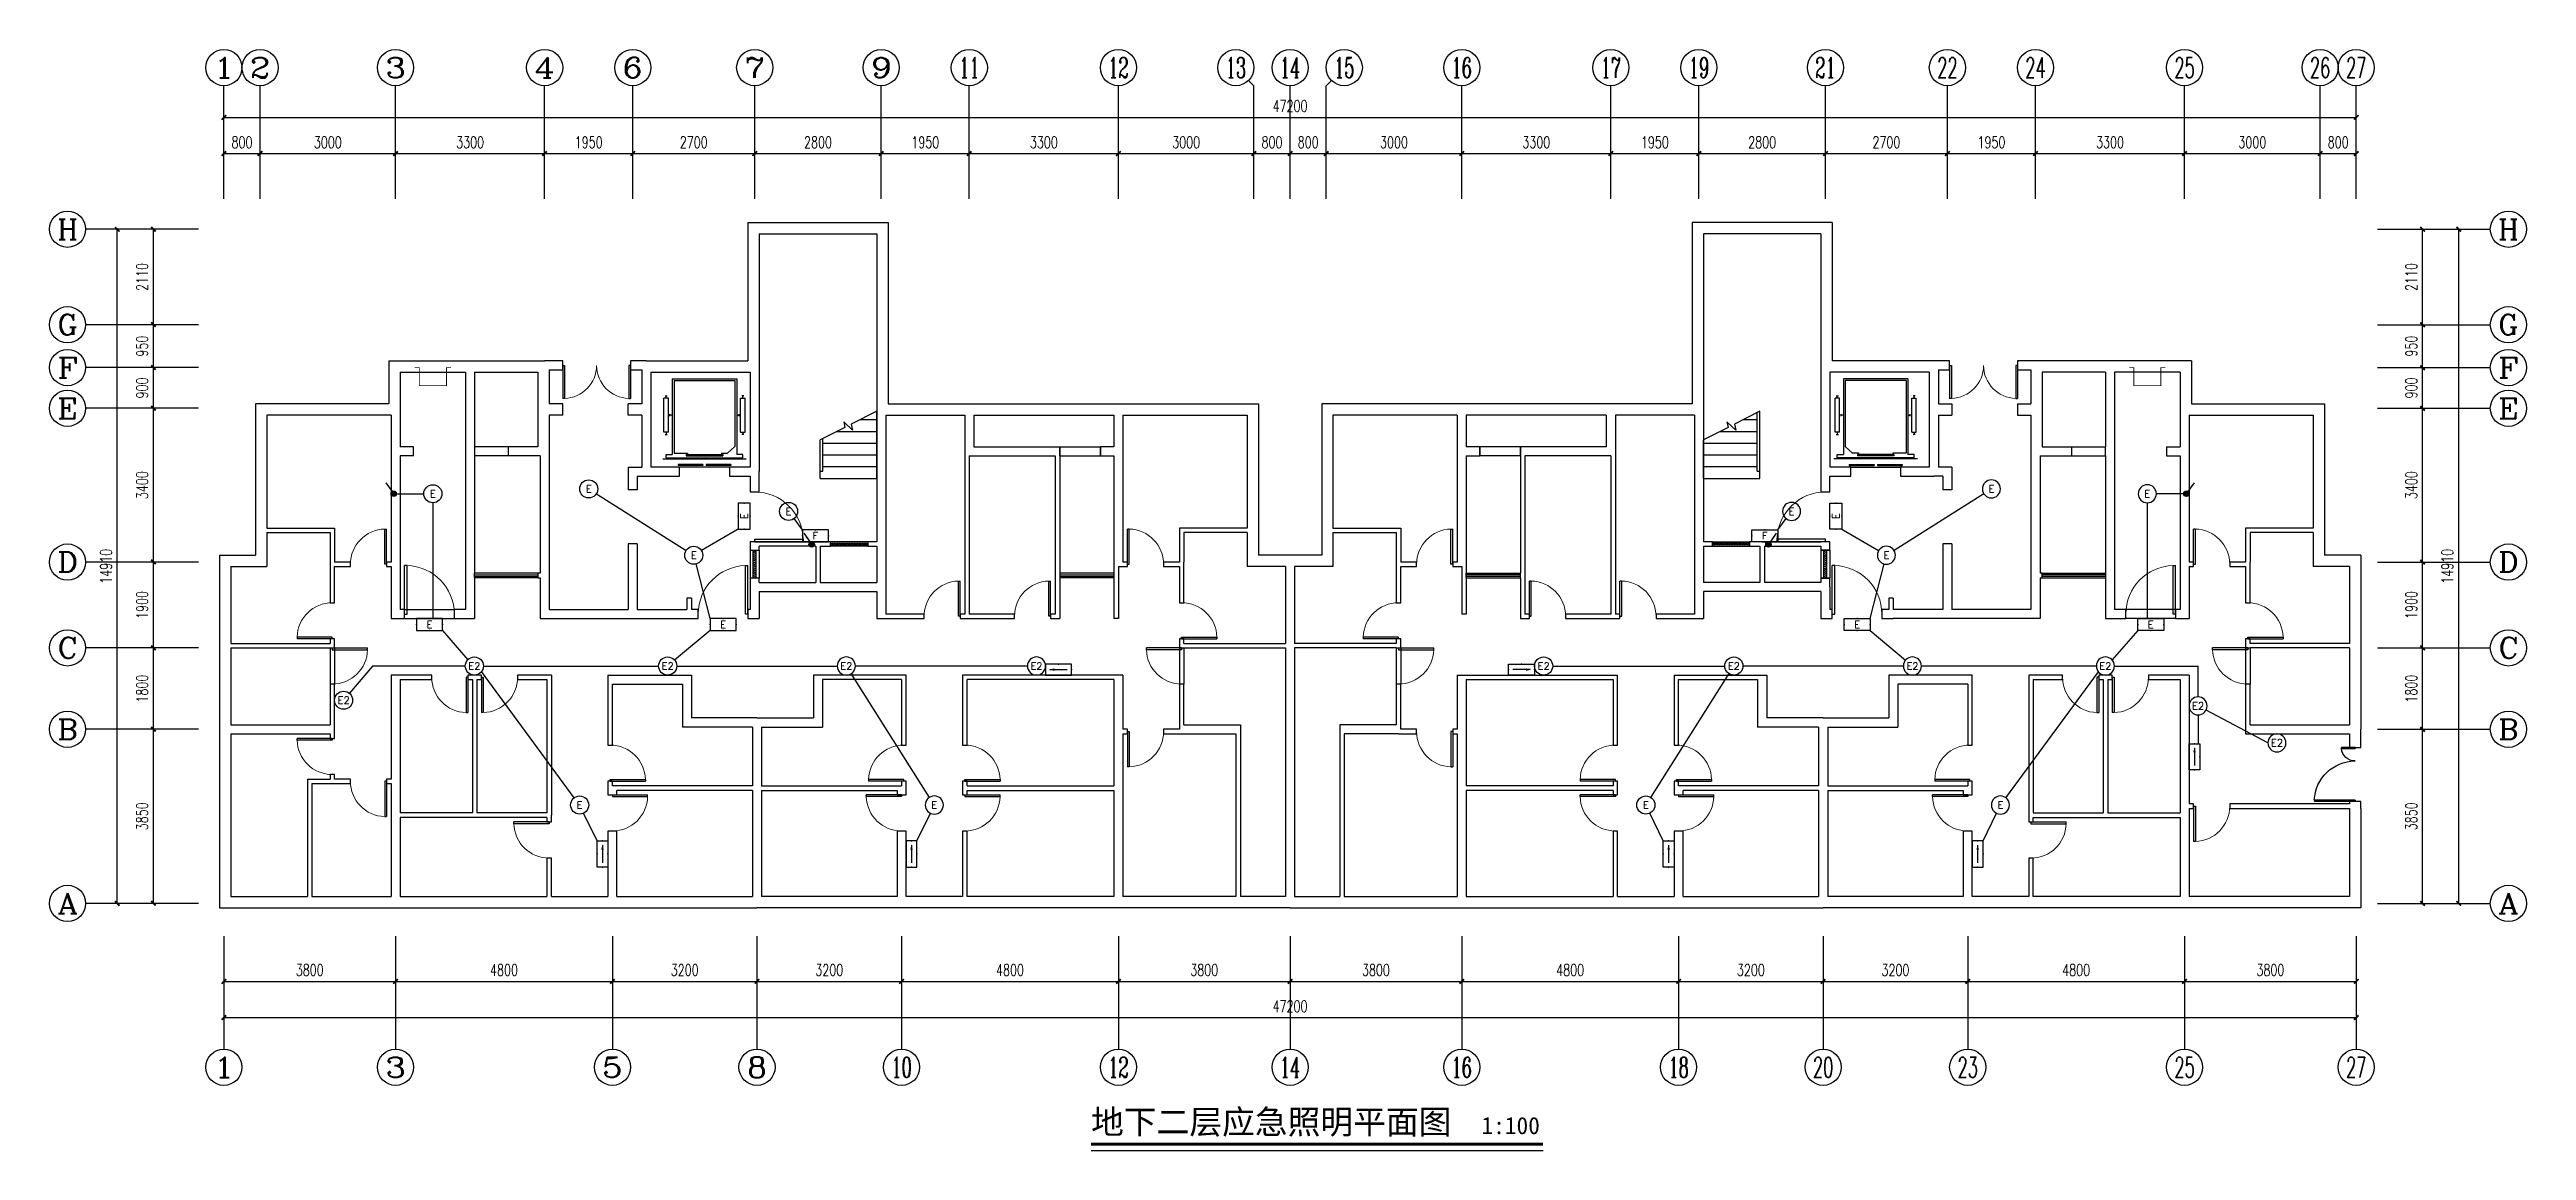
# Model space of a CAD drawing. Extents: x 4483929 to 4538757, y -303436 to -279086.
import ezdxf
from ezdxf.enums import TextEntityAlignment as Align

# ---------------------------------------------------------------- set-up
doc = ezdxf.new("R2010")
doc.units = 0
doc.header["$LTSCALE"] = 1000
doc.header["$MEASUREMENT"] = 0
doc.linetypes.add('DASH', pattern=[0.35, 0.25, -0.1])
for name, color, linetype in [('EQUIP-照明', 3, 'Continuous'), ('LAYER3', 7, 'Continuous'), ('TEL_TEXT', 7, 'Continuous'), ('图层1', 7, 'Continuous')]:
    doc.layers.add(name, color=color, linetype=linetype)
doc.styles.add('_TCH_AXIS', font='COMPLEX', dxfattribs={"bigfont": 'GBCBIG'})
doc.styles.add('_TCH_DIM_T3', font='SIMPLEX', dxfattribs={"width": 0.705882, "bigfont": 'GBCBIG'})
doc.styles.add('_TEL_ATTDEF', font='simplex.shx', dxfattribs={"width": 0.8, "height": 3, "bigfont": 'hztxt.shx'})
doc.styles.add('_TEL_DIM', font='SIMPLEX', dxfattribs={"width": 0.8, "height": 3.5, "bigfont": 'HZTXT'})
doc.styles.add('宋体1.0', font='')
doc.styles.get('宋体1.0').set_extended_font_data('SimSun')

msp = doc.modelspace()

# ---------------------------------------------------------------- texts
at = {"color": 7, "style": '_TCH_AXIS'}
for s, height, width, p, p2 in [('1', 453, 2.333333, (4487563, -279712), (4488015, -279712)), ('2', 453, 1.5, (4488363, -279712), (4488815, -279712)), ('3', 453, 1.5, (4491363, -279712), (4491815, -279712)), ('4', 453, 1.3125, (4494663, -279712), (4495115, -279712)), ('6', 453, 1.5, (4496613, -279712), (4497065, -279712)), ('7', 453, 1.5, (4499313, -279712), (4499765, -279712)), ('9', 453, 1.5, (4502113, -279712), (4502565, -279712)), ('11', 452.5, 0.875, (4504063, -279712), (4504515, -279712)), ('12', 452.5, 0.724138, (4507363, -279712), (4507815, -279712)), ('13', 452.5, 0.724138, (4509963, -279712), (4510415, -279712)), ('14', 452.5, 0.677419, (4511163, -279712), (4511615, -279712)), ('15', 452.5, 0.724138, (4512363, -279712), (4512815, -279712)), ('16', 452.5, 0.724138, (4514963, -279712), (4515415, -279712)), ('17', 452.5, 0.724138, (4518263, -279712), (4518715, -279712)), ('19', 452.5, 0.724138, (4520213, -279712), (4520665, -279712)), ('21', 452.5, 0.724138, (4523013, -279712), (4523465, -279712)), ('22', 452.5, 0.617647, (4525713, -279712), (4526165, -279712)), ('24', 452.5, 0.583333, (4527663, -279712), (4528115, -279712)), ('25', 452.5, 0.617647, (4530963, -279712), (4531415, -279712)), ('26', 452.5, 0.617647, (4533963, -279712), (4534415, -279712)), ('27', 452.5, 0.617647, (4534763, -279712), (4535215, -279712)), ('H', 453, 1.05, (4484103, -283287), (4484556, -283287)), ('H', 453, 1.05, (4538130, -283287), (4538583, -283287)), ('G', 453, 1.166667, (4484103, -285397), (4484556, -285397)), ('G', 453, 1.166667, (4538130, -285397), (4538583, -285397)), ('F', 453, 1.3125, (4484103, -286347), (4484556, -286347)), ('F', 453, 1.3125, (4538130, -286347), (4538583, -286347)), ('E', 453, 1.3125, (4484103, -287247), (4484556, -287247)), ('E', 453, 1.3125, (4538130, -287247), (4538583, -287247)), ('D', 453, 1.235294, (4484103, -290647), (4484556, -290647)), ('D', 453, 1.235294, (4538130, -290647), (4538583, -290647)), ('C', 453, 1.4, (4484103, -292547), (4484556, -292547)), ('C', 453, 1.4, (4538130, -292547), (4538583, -292547)), ('B', 453, 1.235294, (4484103, -294347), (4484556, -294347)), ('B', 453, 1.235294, (4538130, -294347), (4538583, -294347)), ('A', 453, 1.166667, (4484103, -298197), (4484556, -298197)), ('A', 453, 1.166667, (4538130, -298197), (4538583, -298197)), ('1', 453, 2.333333, (4487563, -301823), (4488015, -301823)), ('3', 453, 1.5, (4491363, -301823), (4491815, -301823)), ('5', 453, 1.5, (4496163, -301823), (4496615, -301823)), ('8', 453, 1.5, (4499363, -301823), (4499815, -301823)), ('10', 452.5, 0.724138, (4502563, -301823), (4503015, -301823)), ('12', 452.5, 0.724138, (4507363, -301823), (4507815, -301823)), ('14', 452.5, 0.677419, (4511163, -301823), (4511615, -301823)), ('16', 452.5, 0.724138, (4514963, -301823), (4515415, -301823)), ('18', 452.5, 0.724138, (4519763, -301823), (4520215, -301823)), ('20', 452.5, 0.617647, (4522963, -301823), (4523415, -301823)), ('23', 452.5, 0.617647, (4526163, -301823), (4526615, -301823)), ('25', 452.5, 0.617647, (4530963, -301823), (4531415, -301823)), ('27', 452.5, 0.617647, (4534763, -301823), (4535215, -301823))]:
    msp.add_text(s, height=height, dxfattribs=dict(at, width=width)).set_placement(p, p2, align=Align.FIT)
at = {"color": 7, "style": '宋体1.0'}
for s, height, p in [('地下二层应急照明平面图', 531.65, (4506984, -303070)), ('1:100', 379.7, (4515627, -303076))]:
    msp.add_text(s, height=height, dxfattribs=at).set_placement(p)
at = {"color": 7, "char_height": 255, "attachment_point": 5, "style": '_TCH_DIM_T3'}
for s, insert in [('\\A1;47200', (4511389, -280336)), ('\\A1;800', (4488189, -281136)), ('\\A1;3000', (4490089, -281136)), ('\\A1;3300', (4493239, -281136)), ('\\A1;1950', (4495864, -281136)), ('\\A1;2700', (4498189, -281136)), ('\\A1;2800', (4500939, -281136)), ('\\A1;1950', (4503314, -281136)), ('\\A1;3300', (4505939, -281136)), ('\\A1;3000', (4509089, -281136)), ('\\A1;800', (4510989, -281136)), ('\\A1;800', (4511789, -281136)), ('\\A1;3000', (4513689, -281136)), ('\\A1;3300', (4516839, -281136)), ('\\A1;1950', (4519464, -281136)), ('\\A1;2800', (4521839, -281136)), ('\\A1;2700', (4524589, -281136)), ('\\A1;1950', (4526914, -281136)), ('\\A1;3300', (4529539, -281136)), ('\\A1;3000', (4532689, -281136)), ('\\A1;800', (4534589, -281136)), ('\\A1;3800', (4489689, -299447)), ('\\A1;4800', (4493989, -299447)), ('\\A1;3200', (4497989, -299447)), ('\\A1;3200', (4501189, -299447)), ('\\A1;4800', (4505189, -299447)), ('\\A1;3800', (4509489, -299447)), ('\\A1;3800', (4513289, -299447)), ('\\A1;4800', (4517589, -299447)), ('\\A1;3200', (4521589, -299447)), ('\\A1;3200', (4524789, -299447)), ('\\A1;4800', (4528789, -299447)), ('\\A1;3800', (4533089, -299447)), ('\\A1;47200', (4511389, -300247))]:
    msp.add_mtext(s, dxfattribs=dict(at, insert=insert))
at = {"color": 7, "char_height": 255, "attachment_point": 5, "rotation": 90, "style": '_TCH_DIM_T3'}
for s, insert in [('\\A1;2110', (4485979, -284116)), ('\\A1;2110', (4536207, -284116)), ('\\A1;950', (4485979, -285646)), ('\\A1;950', (4536207, -285646)), ('\\A1;900', (4485979, -286571)), ('\\A1;900', (4536207, -286571)), ('\\A1;3400', (4485979, -288721)), ('\\A1;3400', (4536207, -288721)), ('\\A1;14910', (4485179, -290516)), ('\\A1;14910', (4537007, -290516)), ('\\A1;1900', (4485979, -291371)), ('\\A1;1900', (4536207, -291371)), ('\\A1;1800', (4485979, -293221)), ('\\A1;1800', (4536207, -293221)), ('\\A1;3850', (4485979, -296046)), ('\\A1;3850', (4536207, -296046))]:
    msp.add_mtext(s, dxfattribs=dict(at, insert=insert))

# ---------------------------------------------------------------- blocks, each defined once
blk = doc.blocks.new('_ArchTick')
at = {"color": 0, "linetype": 'ByBlock', "const_width": 0.4}
blk.add_lwpolyline([(-0.5, -0.5), (0.5, 0.5)], dxfattribs=at)
blk = doc.blocks.new('$equip$00001838')
blk.add_circle((0, 0), 0.5)
at = {"color": 7, "style": '_TEL_DIM'}
blk.add_attdef('$TEXT$', text='', height=0.4, dxfattribs=at).set_placement((0, 0), align=Align.MIDDLE_CENTER)
at = {"color": 7, "style": '_TEL_DIM', "flags": 1}
blk.add_attdef('A', text='', height=0.00002, dxfattribs=at).set_placement((0, 0), align=Align.MIDDLE_CENTER)
blk = doc.blocks.new('$equip$00001776')
for p, q in [((0.72, 0.66), (-0.72, 0.66)), ((-0.72, 0.66), (-0.72, 0)), ((-0.72, 0), (0.72, 0)), ((0.72, 0), (0.72, 0.66))]:
    blk.add_line(p, q)
for p in [(-0.72, 0.33), (0, 0.66), (0, 0), (0.72, 0.33)]:
    blk.add_point(p)
at = {"color": 7, "style": '_TEL_DIM'}
blk.add_attdef('$TEXT$', text='', height=0.4, dxfattribs=at).set_placement((0, 0.33), align=Align.MIDDLE_CENTER)
at = {"color": 7, "style": '_TEL_DIM', "flags": 1}
blk.add_attdef('A', text='', height=0.00002, dxfattribs=at).set_placement((0, 0), align=Align.MIDDLE_CENTER)
blk = doc.blocks.new('$equip$00001686')
for p, q in [((0.72, 0.6), (-0.72, 0.6)), ((-0.72, 0.6), (-0.72, 0)), ((-0.72, 0), (0.72, 0)), ((0.72, 0), (0.72, 0.6))]:
    blk.add_line(p, q)
at = {"color": 7}
blk.add_line((-0.48, 0.3), (0.48, 0.3), dxfattribs=at)
for p in [(-0.72, 0.3), (0, 0.6), (0, 0), (0.72, 0.3)]:
    blk.add_point(p)
blk.add_solid([(-0.24, 0.23), (-0.53, 0.3), (-0.24, 0.37)])
at = {"layer": 'TEL_TEXT', "style": '_TEL_DIM', "flags": 1}
blk.add_attdef('A', text='', height=0.00002, dxfattribs=at).set_placement((0, 0), align=Align.MIDDLE_CENTER)
blk = doc.blocks.new('$WINLIB2D$00000039')
at = {"color": 0}
for points in [[(-0.5, 0.5), (-0.5, -0.5)], [(0.5, 0.5), (-0.5, 0.5)], [(-0.5, 0.167), (0.5, 0.167)], [(-0.452, -0.167), (-0.5, 0.084)], [(-0.384, -0.167), (-0.448, 0.167)], [(-0.316, -0.167), (-0.38, 0.167)], [(-0.248, -0.167), (-0.312, 0.167)], [(-0.18, -0.167), (-0.244, 0.167)], [(-0.112, -0.167), (-0.176, 0.167)], [(-0.044, -0.167), (-0.108, 0.167)], [(0.024, -0.167), (-0.04, 0.167)], [(0.092, -0.167), (0.028, 0.167)], [(0.16, -0.167), (0.096, 0.167)], [(0.228, -0.167), (0.164, 0.167)], [(0.296, -0.167), (0.232, 0.167)], [(0.364, -0.167), (0.3, 0.167)], [(0.432, -0.167), (0.368, 0.167)], [(0.5, -0.167), (0.436, 0.167)], [(0.5, -0.5), (0.5, 0.5)], [(-0.5, -0.167), (0.5, -0.167)], [(0.5, -0.5), (-0.5, -0.5)]]:
    blk.add_lwpolyline(points, dxfattribs=at)
blk = doc.blocks.new('$DorLib2D$00000001')
for p, q in [((0.45, 0.975), (0.5, 0.975)), ((0.45, 0), (0.45, 0.975)), ((0.5, 0), (0.5, 0.975)), ((0.5, 0), (0.45, 0))]:
    blk.add_line(p, q)
at = {"lineweight": 13}
blk.add_arc((0.475, 0), 0.975, 91.4693, 180, dxfattribs=at)
blk = doc.blocks.new('$DORLIB2D$00000127')
at = {"color": 0}
for points in [[(-0.533, 0.795), (-0.533, 0.69)], [(-0.033, 0.795), (-0.533, 0.795)], [(-0.033, 0.69), (-0.533, 0.69)], [(0.5, 0.5), (-0.5, 0.5)], [(-0.033, 0.795), (-0.033, 0.69)], [(0.533, 0.795), (0.033, 0.795)], [(0.033, 0.795), (0.033, 0.69)], [(0.533, 0.69), (0.033, 0.69)], [(0.533, 0.795), (0.533, 0.69)]]:
    blk.add_lwpolyline(points, dxfattribs=at)
blk = doc.blocks.new('$TCHSYS$WIN2D')
for p, q in [((-0.5, 0.5), (0.5, 0.5)), ((0.5, 0.167), (-0.5, 0.167)), ((0.5, -0.167), (-0.5, -0.167)), ((-0.5, -0.5), (0.5, -0.5))]:
    blk.add_line(p, q)
blk = doc.blocks.new('$DorLib2D$00000002')
for p, q in [((-0.5, 0), (-0.5, 0.4875)), ((-0.475, 0.4875), (-0.5, 0.4875)), ((-0.475, 0), (-0.475, 0.4875)), ((0.475, 0), (0.475, 0.4875)), ((0.475, 0.4875), (0.5, 0.4875)), ((0.5, 0), (0.5, 0.4875)), ((-0.5, 0), (-0.475, 0)), ((0.5, 0), (0.475, 0))]:
    blk.add_line(p, q)
at = {"lineweight": 13}
for centre, start, end in [((-0.4875, 0), 0, 88.53072), ((0.4875, 0), 91.46928, 180)]:
    blk.add_arc(centre, 0.4875, start, end, dxfattribs=at)
blk = doc.blocks.new('$DorLib2D$00000225')
at = {"color": 0}
for p, q in [((0.475, -0.001), (0.475, 0.752)), ((0.475, 0.752), (0.5, 0.752)), ((0.5, -0.001), (0.5, 0.752)), ((-0.5, 0), (-0.5, 0.252)), ((-0.475, 0.252), (-0.5, 0.252)), ((-0.475, 0), (-0.475, 0.252)), ((-0.475, 0), (-0.5, 0)), ((0.475, -0.001), (0.5, -0.001))]:
    blk.add_line(p, q, dxfattribs=at)
for centre, radius, start, end in [((0.505, -0.002), 0.755, 92.2493, 179.7238), ((-0.501, 0.003), 0.251, 359.7899, 84.0974)]:
    blk.add_arc(centre, radius, start, end, dxfattribs=at)

# ---------------------------------------------------------------- hatches: boundary and pattern name
at = {"layer": 'LAYER3'}
h = msp.add_hatch(color=0, dxfattribs=at)
edge = h.paths.add_edge_path()
edge.add_arc((4491549, -288911), 60, 0, 360)
h = msp.add_hatch(color=0, dxfattribs=at)
edge = h.paths.add_edge_path()
edge.add_arc((4531229, -288911), 60, 0, 360)
h = msp.add_hatch(color=0, dxfattribs=at)
edge = h.paths.add_edge_path()
edge.add_arc((4500800, -290031), 60, 0, 360)
h = msp.add_hatch(color=0, dxfattribs=at)
edge = h.paths.add_edge_path()
edge.add_arc((4521978, -290031), 60, 0, 360)

# ---------------------------------------------------------------- linework, layer by layer
at = {"color": 7}
for p, q in [((4487789, -282386), (4487789, -279886)), ((4488589, -282386), (4488589, -279886)), ((4491589, -282386), (4491589, -279886)), ((4494889, -282386), (4494889, -279886)), ((4496839, -282386), (4496839, -279886)), ((4499539, -282386), (4499539, -279886)), ((4502339, -282386), (4502339, -279886)), ((4504289, -282386), (4504289, -279886)), ((4507589, -282386), (4507589, -279886)), ((4510472, -279769), (4510589, -279886)), ((4510589, -282386), (4510589, -279886)), ((4511389, -282386), (4511389, -279886)), ((4512306, -279769), (4512189, -279886)), ((4512189, -282386), (4512189, -279886)), ((4515189, -282386), (4515189, -279886)), ((4518489, -282386), (4518489, -279886)), ((4520439, -282386), (4520439, -279886)), ((4523239, -282386), (4523239, -279886)), ((4525939, -282386), (4525939, -279886)), ((4527889, -282386), (4527889, -279886)), ((4531189, -282386), (4531189, -279886)), ((4534189, -282386), (4534189, -279886)), ((4534989, -282386), (4534989, -279886)), ((4487789, -282386), (4487789, -280336)), ((4487789, -280586), (4534989, -280586)), ((4534989, -282386), (4534989, -280336)), ((4487789, -282386), (4487789, -281136)), ((4488589, -282386), (4488589, -281136)), ((4488589, -282386), (4488589, -281136)), ((4491589, -282386), (4491589, -281136)), ((4491589, -282386), (4491589, -281136)), ((4494889, -282386), (4494889, -281136)), ((4494889, -282386), (4494889, -281136)), ((4496839, -282386), (4496839, -281136)), ((4496839, -282386), (4496839, -281136)), ((4499539, -282386), (4499539, -281136)), ((4499539, -282386), (4499539, -281136)), ((4502339, -282386), (4502339, -281136)), ((4502339, -282386), (4502339, -281136)), ((4504289, -282386), (4504289, -281136)), ((4504289, -282386), (4504289, -281136)), ((4507589, -282386), (4507589, -281136)), ((4507589, -282386), (4507589, -281136)), ((4510589, -282386), (4510589, -281136)), ((4510589, -282386), (4510589, -281136)), ((4511389, -282386), (4511389, -281136)), ((4511389, -282386), (4511389, -281136)), ((4512189, -282386), (4512189, -281136)), ((4512189, -282386), (4512189, -281136)), ((4515189, -282386), (4515189, -281136)), ((4515189, -282386), (4515189, -281136)), ((4518489, -282386), (4518489, -281136)), ((4518489, -282386), (4518489, -281136)), ((4520439, -282386), (4520439, -281136)), ((4520439, -282386), (4520439, -281136)), ((4523239, -282386), (4523239, -281136)), ((4523239, -282386), (4523239, -281136)), ((4525939, -282386), (4525939, -281136)), ((4525939, -282386), (4525939, -281136)), ((4527889, -282386), (4527889, -281136)), ((4527889, -282386), (4527889, -281136)), ((4531189, -282386), (4531189, -281136)), ((4531189, -282386), (4531189, -281136)), ((4534189, -282386), (4534189, -281136)), ((4534189, -282386), (4534189, -281136)), ((4534989, -282386), (4534989, -281136)), ((4487789, -281386), (4488589, -281386)), ((4488589, -281386), (4491589, -281386)), ((4491589, -281386), (4494889, -281386)), ((4494889, -281386), (4496839, -281386)), ((4496839, -281386), (4499539, -281386)), ((4499539, -281386), (4502339, -281386)), ((4502339, -281386), (4504289, -281386)), ((4504289, -281386), (4507589, -281386)), ((4507589, -281386), (4510589, -281386)), ((4510589, -281386), (4511389, -281386)), ((4511389, -281386), (4512189, -281386)), ((4512189, -281386), (4515189, -281386)), ((4515189, -281386), (4518489, -281386)), ((4518489, -281386), (4520439, -281386)), ((4520439, -281386), (4523239, -281386)), ((4523239, -281386), (4525939, -281386)), ((4525939, -281386), (4527889, -281386)), ((4527889, -281386), (4531189, -281386)), ((4531189, -281386), (4534189, -281386)), ((4534189, -281386), (4534989, -281386)), ((4487229, -283061), (4484729, -283061)), ((4487229, -283061), (4485179, -283061)), ((4485429, -297971), (4485429, -283061)), ((4487229, -283061), (4485979, -283061)), ((4486229, -285171), (4486229, -283061)), ((4499389, -282911), (4499389, -285971)), ((4499389, -282911), (4502489, -282911)), ((4499639, -283161), (4499639, -286121)), ((4499639, -283161), (4502239, -283161)), ((4502239, -283161), (4502239, -287021)), ((4502489, -282911), (4502489, -286921)), ((4520289, -282911), (4520289, -286921)), ((4523389, -282911), (4520289, -282911)), ((4520539, -283161), (4520539, -287021)), ((4523139, -283161), (4520539, -283161)), ((4523139, -283161), (4523139, -286121)), ((4523389, -282911), (4523389, -285971)), ((4535457, -283061), (4537507, -283061)), ((4535457, -283061), (4536707, -283061)), ((4535457, -283061), (4537957, -283061)), ((4536457, -285171), (4536457, -283061)), ((4537257, -297971), (4537257, -283061)), ((4487229, -285171), (4484729, -285171)), ((4487229, -285171), (4485979, -285171)), ((4487229, -285171), (4485979, -285171)), ((4486229, -286121), (4486229, -285171)), ((4535457, -285171), (4536707, -285171)), ((4535457, -285171), (4536707, -285171)), ((4535457, -285171), (4537957, -285171)), ((4536457, -286121), (4536457, -285171)), ((4487229, -286121), (4484729, -286121)), ((4487229, -286121), (4485979, -286121)), ((4487229, -286121), (4485979, -286121)), ((4486229, -287021), (4486229, -286121)), ((4491439, -285971), (4491439, -286921)), ((4491439, -285971), (4493239, -285971)), ((4493239, -285971), (4494889, -285971)), ((4495289, -285971), (4494889, -285971)), ((4494989, -286171), (4494989, -286921)), ((4494989, -286171), (4495289, -286171)), ((4495289, -286171), (4495289, -285971)), ((4497139, -285971), (4496789, -285971)), ((4496789, -285971), (4496789, -286171)), ((4496789, -286171), (4497039, -286171)), ((4497039, -286171), (4497039, -286921)), ((4497139, -285971), (4499389, -285971)), ((4499639, -286121), (4499639, -288421)), ((4523139, -286121), (4523139, -288421)), ((4525639, -285971), (4523389, -285971)), ((4525989, -285971), (4525639, -285971)), ((4525739, -286171), (4525739, -286921)), ((4525739, -286171), (4525989, -286171)), ((4525989, -286171), (4525989, -285971)), ((4527889, -285971), (4527489, -285971)), ((4527489, -285971), (4527489, -286171)), ((4527489, -286171), (4527789, -286171)), ((4527789, -286171), (4527789, -286921)), ((4529539, -285971), (4527889, -285971)), ((4531339, -285971), (4529539, -285971)), ((4531339, -285971), (4531339, -286921)), ((4535457, -286121), (4536707, -286121)), ((4535457, -286121), (4536707, -286121)), ((4535457, -286121), (4537957, -286121)), ((4536457, -287021), (4536457, -286121)), ((4491689, -286221), (4491689, -287021)), ((4491689, -286221), (4493139, -286221)), ((4493139, -286221), (4493139, -287971)), ((4493339, -286221), (4493339, -287871)), ((4493339, -286221), (4494739, -286221)), ((4494739, -286221), (4494739, -287021)), ((4497239, -286221), (4497239, -287021)), ((4497239, -286221), (4499439, -286221)), ((4497554, -286743), (4497600, -286743)), ((4497577, -286793), (4497577, -286743)), ((4497712, -286369), (4499141, -286369)), ((4497712, -286369), (4497712, -288044)), ((4497754, -286407), (4499099, -286407)), ((4497754, -286407), (4497754, -288013)), ((4499099, -286407), (4499099, -287865)), ((4499141, -286369), (4499141, -288044)), ((4499299, -286743), (4499253, -286743)), ((4499276, -286793), (4499276, -286743)), ((4499439, -286221), (4499439, -288321)), ((4523339, -286221), (4523339, -288321)), ((4525539, -286221), (4523339, -286221)), ((4523479, -286743), (4523525, -286743)), ((4523502, -286793), (4523502, -286743)), ((4525066, -286369), (4523637, -286369)), ((4523637, -286369), (4523637, -288044)), ((4525024, -286407), (4523679, -286407)), ((4523679, -286407), (4523679, -287865)), ((4525024, -286407), (4525024, -288013)), ((4525066, -286369), (4525066, -288044)), ((4525224, -286743), (4525178, -286743)), ((4525201, -286793), (4525201, -286743)), ((4525539, -286221), (4525539, -287021)), ((4528039, -286221), (4528039, -287021)), ((4529439, -286221), (4528039, -286221)), ((4529439, -286221), (4529439, -287871)), ((4529639, -286221), (4529639, -287971)), ((4531089, -286221), (4529639, -286221)), ((4531089, -286221), (4531089, -287021)), ((4487229, -287021), (4484729, -287021)), ((4487229, -287021), (4485979, -287021)), ((4487229, -287021), (4485979, -287021)), ((4486229, -290421), (4486229, -287021)), ((4488489, -286921), (4488489, -289671)), ((4491439, -286921), (4488489, -286921)), ((4488739, -287171), (4488739, -289671)), ((4491489, -287171), (4488739, -287171)), ((4491489, -287171), (4491489, -287971)), ((4491689, -287021), (4491689, -287871)), ((4494739, -287021), (4494739, -287871)), ((4495289, -286921), (4494989, -286921)), ((4495289, -287171), (4494989, -287171)), ((4494989, -287171), (4494989, -287971)), ((4495289, -287171), (4495289, -286921)), ((4497039, -286921), (4496739, -286921)), ((4496739, -287171), (4496739, -286921)), ((4497039, -287171), (4496739, -287171)), ((4497039, -287171), (4497039, -288321)), ((4497239, -287021), (4497239, -288321)), ((4497527, -287550), (4497527, -286793)), ((4497627, -286793), (4497527, -286793)), ((4497627, -287550), (4497627, -286793)), ((4497661, -287195), (4497661, -287148)), ((4497712, -287171), (4497661, -287171)), ((4499141, -287171), (4499192, -287171)), ((4499192, -287195), (4499192, -287148)), ((4499226, -287550), (4499226, -286793)), ((4499226, -286793), (4499326, -286793)), ((4499326, -287550), (4499326, -286793)), ((4502239, -287085), (4501676, -287370)), ((4501871, -287271), (4502239, -287271)), ((4502239, -287021), (4502239, -289971)), ((4502239, -288571), (4502239, -287085)), ((4502439, -287171), (4504189, -287171)), ((4502439, -287171), (4502439, -290071)), ((4502489, -286921), (4504289, -286921)), ((4504189, -287171), (4504189, -287971)), ((4504289, -286921), (4507589, -286921)), ((4504389, -287171), (4504389, -287871)), ((4504389, -287171), (4507489, -287171)), ((4507489, -287171), (4507489, -287871)), ((4507589, -286921), (4510689, -286921)), ((4507689, -287171), (4507689, -287971)), ((4507689, -287171), (4510439, -287171)), ((4510439, -287171), (4510439, -289671)), ((4510689, -286921), (4510689, -289671)), ((4512089, -286921), (4512089, -289671)), ((4515189, -286921), (4512089, -286921)), ((4512339, -287171), (4512339, -289671)), ((4515089, -287171), (4512339, -287171)), ((4515089, -287171), (4515089, -287971)), ((4518489, -286921), (4515189, -286921)), ((4515289, -287171), (4515289, -287871)), ((4518389, -287171), (4515289, -287171)), ((4518389, -287171), (4518389, -287871)), ((4520289, -286921), (4518489, -286921)), ((4520339, -287171), (4518589, -287171)), ((4518589, -287171), (4518589, -287971)), ((4520339, -287171), (4520339, -290071)), ((4520539, -287021), (4520539, -289971)), ((4521789, -287085), (4521226, -287370)), ((4521421, -287271), (4521729, -287271)), ((4521729, -288411), (4521729, -287116)), ((4521789, -287626), (4521789, -287085)), ((4521789, -288411), (4521789, -287085)), ((4523452, -287550), (4523452, -286793)), ((4523552, -286793), (4523452, -286793)), ((4523552, -287550), (4523552, -286793)), ((4523586, -287195), (4523586, -287148)), ((4523637, -287171), (4523586, -287171)), ((4525066, -287171), (4525117, -287171)), ((4525117, -287195), (4525117, -287148)), ((4525151, -287550), (4525151, -286793)), ((4525151, -286793), (4525251, -286793)), ((4525251, -287550), (4525251, -286793)), ((4525539, -287021), (4525539, -288321)), ((4525739, -286921), (4526039, -286921)), ((4525739, -287171), (4525739, -288321)), ((4525739, -287171), (4526039, -287171)), ((4526039, -286921), (4526039, -287171)), ((4527489, -286921), (4527789, -286921)), ((4527489, -286921), (4527489, -287171)), ((4527489, -287171), (4527789, -287171)), ((4527789, -287171), (4527789, -287971)), ((4528039, -287021), (4528039, -287871)), ((4531089, -287021), (4531089, -287871)), ((4531289, -287171), (4534039, -287171)), ((4531289, -287171), (4531289, -287971)), ((4531339, -286921), (4534289, -286921)), ((4534039, -287171), (4534039, -289671)), ((4534289, -286921), (4534289, -289671)), ((4535457, -287021), (4536707, -287021)), ((4535457, -287021), (4536707, -287021)), ((4535457, -287021), (4537957, -287021)), ((4536457, -290421), (4536457, -287021)), ((4497627, -287550), (4497527, -287550)), ((4497554, -287600), (4497600, -287600)), ((4497577, -287550), (4497577, -287600)), ((4499226, -287550), (4499326, -287550)), ((4499299, -287600), (4499253, -287600)), ((4499276, -287550), (4499276, -287600)), ((4501534, -287442), (4500989, -287717)), ((4500989, -288411), (4500989, -287717)), ((4500989, -288411), (4500989, -287717)), ((4501049, -288411), (4501049, -287686)), ((4501049, -287791), (4502239, -287791)), ((4501357, -287531), (4502239, -287531)), ((4501704, -287502), (4501508, -287318)), ((4501508, -287318), (4501534, -287442)), ((4501676, -287370), (4501704, -287502)), ((4521084, -287442), (4520539, -287717)), ((4520539, -288571), (4520539, -287717)), ((4520539, -287791), (4521729, -287791)), ((4520907, -287531), (4521729, -287531)), ((4521254, -287502), (4521058, -287318)), ((4521058, -287318), (4521084, -287442)), ((4521226, -287370), (4521254, -287502)), ((4521789, -288411), (4521789, -287626)), ((4523552, -287550), (4523452, -287550)), ((4523479, -287600), (4523525, -287600)), ((4523502, -287550), (4523502, -287600)), ((4525151, -287550), (4525251, -287550)), ((4525224, -287600), (4525178, -287600)), ((4525201, -287550), (4525201, -287600)), ((4491489, -287971), (4491489, -290421)), ((4491989, -287871), (4491689, -287871)), ((4491689, -288071), (4491689, -290421)), ((4491989, -288071), (4491689, -288071)), ((4491989, -288071), (4491989, -287871)), ((4493139, -287971), (4493139, -290671)), ((4494739, -287871), (4493339, -287871)), ((4494089, -287871, 800), (4493339, -287871, 800)), ((4494789, -288071), (4493339, -288071)), ((4494089, -288071, 800), (4493339, -288071, 800)), ((4493339, -288071), (4493339, -290671)), ((4494789, -288071), (4494789, -290671)), ((4494989, -287971), (4494989, -290671)), ((4496739, -288321), (4496739, -288821)), ((4496739, -288321), (4497039, -288321)), ((4497877, -288321), (4497239, -288321)), ((4497502, -288137), (4499352, -288137)), ((4497577, -288044), (4497712, -288044)), ((4497577, -288114), (4497577, -288044)), ((4497577, -288114), (4499276, -288114)), ((4497754, -288013), (4498048, -288013)), ((4497877, -288521), (4497877, -288321)), ((4498023, -288044), (4498830, -288044)), ((4498023, -288044), (4498023, -288075)), ((4498023, -288075), (4498830, -288075)), ((4498048, -288013), (4498048, -288044)), ((4498805, -288013), (4498936, -288013)), ((4498805, -288013), (4498805, -288044)), ((4498830, -288044), (4498830, -288075)), ((4498936, -288013), (4499099, -287865)), ((4499439, -288321), (4498977, -288321)), ((4498977, -288321), (4498977, -288521)), ((4499276, -288044), (4499141, -288044)), ((4499276, -288114), (4499276, -288044)), ((4501049, -288051), (4502239, -288051)), ((4501049, -288311), (4502239, -288311)), ((4504189, -287971), (4504189, -291571)), ((4504289, -288071), (4504289, -291571)), ((4504289, -288071), (4506189, -288071)), ((4504389, -287871), (4506289, -287871)), ((4506189, -288071), (4506189, -290671)), ((4506289, -287871, 800), (4507189, -287871, 800)), ((4506289, -288071), (4506289, -287871)), ((4506289, -288071), (4506289, -290671)), ((4506289, -288071, 800), (4507189, -288071, 800)), ((4507489, -287871), (4507189, -287871)), ((4507189, -287871), (4507189, -288071)), ((4507189, -288071), (4507489, -288071)), ((4507489, -288071), (4507489, -290421)), ((4507689, -287971), (4507689, -290421)), ((4515089, -287971), (4515089, -290421)), ((4515589, -287871), (4515289, -287871)), ((4515289, -288071), (4515289, -290421)), ((4515289, -288071), (4515589, -288071)), ((4516489, -287871, 800), (4515589, -287871, 800)), ((4515589, -288071), (4515589, -287871)), ((4516489, -288071, 800), (4515589, -288071, 800)), ((4518389, -287871), (4516489, -287871)), ((4516489, -287871), (4516489, -288071)), ((4516489, -288071), (4516489, -290671)), ((4516589, -288071), (4516589, -290671)), ((4518489, -288071), (4516589, -288071)), ((4518489, -288071), (4518489, -291571)), ((4518589, -287971), (4518589, -291571)), ((4520539, -288051), (4521729, -288051)), ((4520539, -288311), (4521729, -288311)), ((4523802, -288321), (4523339, -288321)), ((4525277, -288137), (4523427, -288137)), ((4523502, -288044), (4523637, -288044)), ((4523502, -288114), (4523502, -288044)), ((4525201, -288114), (4523502, -288114)), ((4523842, -288013), (4523679, -287865)), ((4523802, -288521), (4523802, -288321)), ((4523973, -288013), (4523842, -288013)), ((4524755, -288044), (4523948, -288044)), ((4523948, -288044), (4523948, -288075)), ((4524755, -288075), (4523948, -288075)), ((4523973, -288013), (4523973, -288044)), ((4524730, -288013), (4524730, -288044)), ((4525024, -288013), (4524730, -288013)), ((4524755, -288044), (4524755, -288075)), ((4525539, -288321), (4524902, -288321)), ((4524902, -288321), (4524902, -288521)), ((4525201, -288044), (4525066, -288044)), ((4525201, -288114), (4525201, -288044)), ((4526039, -288321), (4525739, -288321)), ((4526039, -288321), (4526039, -288821)), ((4527789, -287971), (4527789, -290671)), ((4527989, -288071), (4529439, -288071)), ((4527989, -288071), (4527989, -290671)), ((4528039, -287871), (4529439, -287871)), ((4528689, -287871, 800), (4529439, -287871, 800)), ((4528689, -288071, 800), (4529439, -288071, 800)), ((4529439, -288071), (4529439, -290671)), ((4529639, -287971), (4529639, -290671)), ((4530789, -287871), (4531089, -287871)), ((4530789, -287871), (4530789, -288071)), ((4530789, -288071), (4531089, -288071)), ((4531089, -288071), (4531089, -290421)), ((4531289, -287971), (4531289, -290421)), ((4496939, -288821), (4496739, -288821)), ((4496939, -288521), (4496939, -288821)), ((4496939, -288521), (4497139, -288521)), ((4497139, -288521), (4497877, -288521)), ((4498977, -288521), (4499439, -288521)), ((4499439, -288521), (4499439, -288871)), ((4499439, -288871), (4499639, -288871)), ((4499639, -288871), (4499639, -288421)), ((4500989, -288571), (4500989, -288411)), ((4500989, -288411), (4501049, -288411)), ((4500989, -288571), (4502239, -288571)), ((4520539, -288571), (4521789, -288571)), ((4521729, -288411), (4521789, -288411)), ((4521789, -288571), (4521789, -288411)), ((4523139, -288421), (4523139, -288871)), ((4523139, -288871), (4523339, -288871)), ((4523339, -288871), (4523339, -288521)), ((4523339, -288521), (4523802, -288521)), ((4524902, -288521), (4525639, -288521)), ((4525839, -288521), (4525639, -288521)), ((4525839, -288521), (4525839, -288821)), ((4526039, -288821), (4525839, -288821)), ((4488489, -289671), (4488489, -290271)), ((4488739, -289671), (4490239, -289671)), ((4488739, -289771), (4490139, -289771)), ((4488739, -289771), (4488739, -290521)), ((4490139, -289771), (4490139, -290421)), ((4490239, -289671), (4490239, -290421)), ((4496739, -290021), (4496739, -291471)), ((4496939, -290021), (4496739, -290021)), ((4496939, -290021), (4496939, -291471)), ((4499639, -289971), (4499439, -289971)), ((4499439, -289971), (4499439, -290071)), ((4500940, -289971), (4499639, -289971)), ((4501219, -289971), (4500940, -289971)), ((4501219, -290071), (4501219, -289971)), ((4502239, -289971), (4502039, -289971)), ((4502039, -289971), (4502039, -290071)), ((4508939, -289671), (4508939, -290421)), ((4510439, -289671), (4508939, -289671)), ((4509039, -289771), (4509039, -290421)), ((4510439, -289771), (4509039, -289771)), ((4510439, -289771), (4510439, -290521)), ((4510689, -289671), (4510689, -290271)), ((4512089, -289671), (4512089, -290271)), ((4512339, -289671), (4513839, -289671)), ((4512339, -289771), (4513739, -289771)), ((4512339, -289771), (4512339, -290521)), ((4513739, -289771), (4513739, -290421)), ((4513839, -289671), (4513839, -290421)), ((4520739, -289971), (4520539, -289971)), ((4520739, -290071), (4520739, -289971)), ((4521838, -289971), (4521559, -289971)), ((4521559, -289971), (4521559, -290071)), ((4521838, -289971), (4523139, -289971)), ((4523339, -289971), (4523139, -289971)), ((4523339, -290071), (4523339, -289971)), ((4525839, -290021), (4525839, -291471)), ((4526039, -290021), (4525839, -290021)), ((4526039, -290021), (4526039, -291471)), ((4532539, -289671), (4532539, -290421)), ((4534039, -289671), (4532539, -289671)), ((4532639, -289771), (4532639, -290421)), ((4534039, -289771), (4532639, -289771)), ((4534039, -289771), (4534039, -290521)), ((4534289, -289671), (4534289, -290271)), ((4487229, -290421), (4484729, -290421)), ((4487229, -290421), (4485979, -290421)), ((4487229, -290421), (4485979, -290421)), ((4486229, -292321), (4486229, -290421)), ((4487689, -290271), (4487689, -292271)), ((4487689, -290271), (4488489, -290271)), ((4487939, -290521), (4487939, -292221)), ((4487939, -290521), (4488739, -290521)), ((4490139, -290421), (4490139, -291321)), ((4490589, -290421), (4490239, -290421)), ((4490239, -290521), (4490589, -290521)), ((4490239, -291321), (4490239, -290521)), ((4490589, -290521), (4490589, -290421)), ((4491489, -290421), (4491389, -290421)), ((4491389, -290421), (4491389, -290521)), ((4491389, -290521), (4491489, -290521)), ((4491489, -290521), (4491489, -291671)), ((4491689, -290421), (4491689, -290421)), ((4491689, -290421), (4491689, -291471)), ((4499439, -290071), (4499439, -290161)), ((4499439, -290161), (4499639, -290161)), ((4499639, -290161), (4499639, -290071)), ((4500889, -290071), (4499639, -290071)), ((4500889, -290071), (4500889, -290871)), ((4500989, -290071), (4501219, -290071)), ((4500989, -290071), (4500989, -290871)), ((4502039, -290071), (4502239, -290071)), ((4502239, -290071), (4502239, -290871)), ((4502439, -290071), (4502439, -290971)), ((4507489, -290421), (4507489, -290421)), ((4507489, -290421), (4507489, -290671)), ((4507589, -290521), (4507789, -290521)), ((4507589, -290521), (4507589, -290671)), ((4507789, -290421), (4507689, -290421)), ((4507789, -290521), (4507789, -290421)), ((4508939, -290421), (4508589, -290421)), ((4508589, -290421), (4508589, -290521)), ((4508589, -290521), (4508939, -290521)), ((4508939, -290521), (4508939, -291321)), ((4509039, -291321), (4509039, -290421)), ((4511289, -290521), (4510439, -290521)), ((4511389, -290271), (4510689, -290271)), ((4511289, -290521), (4511289, -292221)), ((4512089, -290271), (4511389, -290271)), ((4512339, -290521), (4511489, -290521)), ((4511489, -290521), (4511489, -292221)), ((4513739, -290421), (4513739, -291321)), ((4514189, -290421), (4513839, -290421)), ((4513839, -290521), (4514189, -290521)), ((4513839, -291321), (4513839, -290521)), ((4514189, -290521), (4514189, -290421)), ((4515089, -290421), (4514989, -290421)), ((4514989, -290421), (4514989, -290521)), ((4514989, -290521), (4515189, -290521)), ((4515189, -290521), (4515189, -290671)), ((4515289, -290421), (4515289, -290421)), ((4515289, -290421), (4515289, -290671)), ((4520339, -290071), (4520339, -290971)), ((4520539, -290071), (4520739, -290071)), ((4520539, -290071), (4520539, -290871)), ((4521559, -290071), (4521789, -290071)), ((4521789, -290071), (4521789, -290871)), ((4521889, -290071), (4521889, -290871)), ((4521889, -290071), (4523139, -290071)), ((4523139, -290071), (4523139, -290161)), ((4523139, -290161), (4523339, -290161)), ((4523339, -290161), (4523339, -290071)), ((4531089, -290421), (4531089, -290421)), ((4531089, -290421), (4531089, -291471)), ((4531389, -290421), (4531289, -290421)), ((4531289, -290521), (4531289, -291671)), ((4531289, -290521), (4531389, -290521)), ((4531389, -290521), (4531389, -290421)), ((4532539, -290421), (4532189, -290421)), ((4532189, -290421), (4532189, -290521)), ((4532189, -290521), (4532539, -290521)), ((4532539, -290521), (4532539, -291321)), ((4532639, -291321), (4532639, -290421)), ((4534839, -290521), (4534039, -290521)), ((4535089, -290271), (4534289, -290271)), ((4534839, -290521), (4534839, -292221)), ((4535089, -290271), (4535089, -292271)), ((4535457, -290421), (4536707, -290421)), ((4535457, -290421), (4536707, -290421)), ((4535457, -290421), (4537957, -290421)), ((4536457, -292321), (4536457, -290421)), ((4493139, -290671), (4493139, -291471)), ((4493339, -290771), (4493339, -290671)), ((4493339, -290771), (4493339, -291671)), ((4494789, -290671), (4494739, -290671)), ((4494739, -290671), (4494739, -290771)), ((4494739, -290771), (4494789, -290771)), ((4494789, -290771), (4494789, -291671)), ((4494989, -290671), (4494989, -291471)), ((4499639, -290781), (4499439, -290781)), ((4499439, -290781), (4499439, -290971)), ((4499439, -290971), (4499439, -291471)), ((4499639, -290871), (4499639, -290781)), ((4499639, -290871), (4500889, -290871)), ((4499639, -291071), (4500939, -291071)), ((4499639, -291071), (4499639, -291671)), ((4500939, -291071), (4502239, -291071)), ((4500989, -290871), (4502239, -290871)), ((4502239, -291071), (4502239, -291671)), ((4502439, -290971), (4502439, -291571)), ((4506189, -290671), (4506189, -291571)), ((4506289, -290671), (4506289, -290771)), ((4506289, -290771), (4506289, -291671)), ((4507489, -290671), (4507489, -290771)), ((4507489, -290771), (4507489, -291671)), ((4507589, -290671), (4507589, -291671)), ((4515189, -290671), (4515189, -291571)), ((4515289, -290771), (4515289, -290671)), ((4515289, -290771), (4515289, -291571)), ((4516489, -290771), (4516489, -290671)), ((4516489, -290771), (4516489, -291671)), ((4516589, -290671), (4516589, -291571)), ((4520339, -290971), (4520339, -291571)), ((4521789, -290871), (4520539, -290871)), ((4521839, -291071), (4520539, -291071)), ((4520539, -291071), (4520539, -291671)), ((4523139, -291071), (4521839, -291071)), ((4523139, -290871), (4521889, -290871)), ((4523339, -290781), (4523139, -290781)), ((4523139, -290781), (4523139, -290871)), ((4523139, -291071), (4523139, -291671)), ((4523339, -290971), (4523339, -290781)), ((4523339, -290971), (4523339, -291471)), ((4527789, -290671), (4527789, -291471)), ((4528039, -290671), (4527989, -290671)), ((4527989, -290771), (4528039, -290771)), ((4527989, -290771), (4527989, -291671)), ((4528039, -290771), (4528039, -290671)), ((4529439, -290671), (4529439, -290771)), ((4529439, -290771), (4529439, -291671)), ((4529639, -290671), (4529639, -291471)), ((4490139, -291321), (4490239, -291321)), ((4491489, -291671), (4491789, -291671)), ((4491789, -291471), (4491689, -291471)), ((4491789, -291671), (4491789, -291471)), ((4491789, -291471), (4492889, -291471)), ((4491789, -291671), (4492889, -291671)), ((4493139, -291471), (4492889, -291471)), ((4492889, -291471), (4492889, -291671)), ((4492889, -291671), (4493339, -291671)), ((4494789, -291671), (4496839, -291671)), ((4494989, -291471), (4496739, -291471)), ((4496839, -291671), (4498039, -291671)), ((4496939, -291471), (4498039, -291471)), ((4498039, -291221), (4498039, -291471)), ((4498139, -291221), (4498039, -291221)), ((4498039, -291671), (4498289, -291671)), ((4498139, -291221), (4498139, -291471)), ((4498289, -291471), (4498139, -291471)), ((4498289, -291671), (4498289, -291471)), ((4499439, -291471), (4499389, -291471)), ((4499389, -291471), (4499389, -291671)), ((4499389, -291671), (4499639, -291671)), ((4502239, -291671), (4503289, -291671)), ((4503289, -291571), (4502439, -291571)), ((4503289, -291671), (4503289, -291571)), ((4504189, -291571), (4504089, -291571)), ((4504089, -291571), (4504089, -291671)), ((4504089, -291671), (4504289, -291671)), ((4505289, -291571), (4504289, -291571)), ((4504289, -291671), (4505289, -291671)), ((4505289, -291671), (4505289, -291571)), ((4506189, -291571), (4506089, -291571)), ((4506089, -291571), (4506089, -291671)), ((4506089, -291671), (4506289, -291671)), ((4507589, -291671), (4507489, -291671)), ((4508939, -291321), (4509039, -291321)), ((4513739, -291321), (4513839, -291321)), ((4515289, -291571), (4515189, -291571)), ((4516489, -291671), (4516689, -291671)), ((4516689, -291571), (4516589, -291571)), ((4516689, -291671), (4516689, -291571)), ((4518489, -291571), (4517489, -291571)), ((4517489, -291571), (4517489, -291671)), ((4517489, -291671), (4518489, -291671)), ((4518489, -291671), (4518689, -291671)), ((4518689, -291571), (4518589, -291571)), ((4518689, -291671), (4518689, -291571)), ((4520339, -291571), (4519489, -291571)), ((4519489, -291571), (4519489, -291671)), ((4519489, -291671), (4520539, -291671)), ((4523139, -291671), (4523389, -291671)), ((4523389, -291471), (4523339, -291471)), ((4523389, -291671), (4523389, -291471)), ((4524639, -291471), (4524489, -291471)), ((4524489, -291471), (4524489, -291671)), ((4524489, -291671), (4524739, -291671)), ((4524639, -291221), (4524639, -291471)), ((4524739, -291221), (4524639, -291221)), ((4524739, -291221), (4524739, -291471)), ((4525839, -291471), (4524739, -291471)), ((4525939, -291671), (4524739, -291671)), ((4527989, -291671), (4525939, -291671)), ((4527789, -291471), (4526039, -291471)), ((4529439, -291671), (4529889, -291671)), ((4529889, -291471), (4529639, -291471)), ((4529889, -291671), (4529889, -291471)), ((4530989, -291471), (4529889, -291471)), ((4530989, -291671), (4529889, -291671)), ((4531089, -291471), (4530989, -291471)), ((4530989, -291471), (4530989, -291671)), ((4530989, -291671), (4531289, -291671)), ((4532539, -291321), (4532639, -291321)), ((4487939, -292221), (4490139, -292221)), ((4490239, -292121), (4490139, -292121)), ((4490139, -292121), (4490139, -292221)), ((4490239, -292271), (4490239, -292121)), ((4509039, -292121), (4508939, -292121)), ((4508939, -292121), (4508939, -292321)), ((4509039, -292221), (4509039, -292121)), ((4509039, -292221), (4511289, -292221)), ((4513739, -292221), (4511489, -292221)), ((4513839, -292121), (4513739, -292121)), ((4513739, -292121), (4513739, -292221)), ((4513839, -292321), (4513839, -292121)), ((4532639, -292121), (4532539, -292121)), ((4532539, -292121), (4532539, -292271)), ((4532639, -292221), (4532639, -292121)), ((4534839, -292221), (4532639, -292221)), ((4487229, -292321), (4484729, -292321)), ((4487229, -292321), (4485979, -292321)), ((4487229, -292321), (4485979, -292321)), ((4486229, -294121), (4486229, -292321)), ((4487689, -292271), (4487689, -294121)), ((4487939, -292321), (4490139, -292321)), ((4487939, -292321), (4487939, -294021)), ((4490139, -292321), (4490239, -292321)), ((4490139, -292321), (4490139, -293121)), ((4490239, -292321), (4490239, -292271)), ((4490239, -292321), (4490239, -293121)), ((4508939, -292321), (4509039, -292321)), ((4508939, -292321), (4508939, -293121)), ((4509039, -292321), (4511289, -292321)), ((4509039, -292321), (4509039, -293121)), ((4511289, -292321), (4511289, -297821)), ((4513739, -292321), (4511489, -292321)), ((4511489, -292321), (4511489, -297821)), ((4513739, -292321), (4513839, -292321)), ((4513739, -292321), (4513739, -293121)), ((4513839, -292321), (4513839, -293121)), ((4532539, -292271), (4532539, -292321)), ((4532539, -292321), (4532639, -292321)), ((4532539, -292321), (4532539, -293121)), ((4534839, -292321), (4532639, -292321)), ((4532639, -292321), (4532639, -293121)), ((4534839, -292321), (4534839, -294021)), ((4535089, -292271), (4535089, -294121)), ((4535457, -292321), (4536707, -292321)), ((4535457, -292321), (4536707, -292321)), ((4535457, -292321), (4537957, -292321)), ((4536457, -294121), (4536457, -292321)), ((4490239, -293121), (4490139, -293121)), ((4490139, -293121), (4490139, -294021)), ((4490239, -294121), (4490239, -293121)), ((4491489, -292921), (4491489, -295221)), ((4492389, -292921), (4491489, -292921)), ((4491689, -293021), (4491689, -295321)), ((4491689, -293021), (4492389, -293021)), ((4492389, -293021), (4492389, -292921)), ((4493289, -292921), (4493189, -292921)), ((4493189, -292921), (4493189, -293021)), ((4493189, -293021), (4493289, -293021)), ((4493489, -292921), (4493289, -292921)), ((4493289, -293021), (4493289, -295971)), ((4493389, -293021), (4493389, -295971)), ((4493389, -293021), (4493489, -293021)), ((4493489, -293021), (4493489, -292921)), ((4495039, -292921), (4494289, -292921)), ((4494289, -292921), (4494289, -293021)), ((4494289, -293021), (4494939, -293021)), ((4494939, -293021), (4494939, -295971)), ((4495039, -292921), (4495039, -296021)), ((4496289, -292921), (4496289, -294471)), ((4496289, -292921), (4498139, -292921)), ((4496389, -294471), (4496389, -293121)), ((4496389, -293121), (4497939, -293121)), ((4497939, -293121), (4497939, -294071)), ((4498139, -292921), (4498139, -293871)), ((4500839, -292921), (4500839, -293871)), ((4502889, -292921), (4500839, -292921)), ((4501039, -293021), (4501039, -294071)), ((4502789, -293021), (4501039, -293021)), ((4502789, -293021), (4502789, -294471)), ((4502889, -294471), (4502889, -292921)), ((4504139, -292921), (4504139, -294471)), ((4507689, -292921), (4504139, -292921)), ((4504239, -294471), (4504239, -293021)), ((4507489, -293021), (4504239, -293021)), ((4507489, -293021), (4507489, -294121)), ((4507689, -292921), (4507689, -294121)), ((4509039, -293121), (4508939, -293121)), ((4508939, -293121), (4508939, -294121)), ((4509039, -294021), (4509039, -293121)), ((4513839, -293121), (4513739, -293121)), ((4513739, -293121), (4513739, -294021)), ((4513839, -294121), (4513839, -293121)), ((4515089, -292921), (4515089, -294121)), ((4515089, -292921), (4518639, -292921)), ((4515289, -293021), (4515289, -294121)), ((4515289, -293021), (4518539, -293021)), ((4518539, -293021), (4518539, -294471)), ((4518639, -294471), (4518639, -292921)), ((4519889, -292921), (4519889, -294471)), ((4519889, -292921), (4521939, -292921)), ((4519989, -294471), (4519989, -293021)), ((4519989, -293021), (4521739, -293021)), ((4521739, -293021), (4521739, -294071)), ((4521939, -292921), (4521939, -293871)), ((4524639, -292921), (4524639, -293871)), ((4526489, -292921), (4524639, -292921)), ((4524839, -293121), (4524839, -294071)), ((4526389, -293121), (4524839, -293121)), ((4526389, -293121), (4526389, -294471)), ((4526489, -294471), (4526489, -292921)), ((4527739, -292921), (4527739, -296021)), ((4528489, -292921), (4527739, -292921)), ((4527839, -293021), (4527839, -295971)), ((4527839, -293021), (4528489, -293021)), ((4528489, -293021), (4528489, -292921)), ((4529489, -292921), (4529289, -292921)), ((4529289, -292921), (4529289, -293021)), ((4529289, -293021), (4529389, -293021)), ((4529389, -293021), (4529389, -295971)), ((4529589, -292921), (4529489, -292921)), ((4529489, -293021), (4529589, -293021)), ((4529489, -293021), (4529489, -295971)), ((4529589, -293021), (4529589, -292921)), ((4531289, -292921), (4530389, -292921)), ((4530389, -292921), (4530389, -293021)), ((4530389, -293021), (4531089, -293021)), ((4531089, -293021), (4531089, -295871)), ((4531289, -292921), (4531289, -295771)), ((4532639, -293121), (4532539, -293121)), ((4532539, -293121), (4532539, -294221)), ((4532639, -294021), (4532639, -293121)), ((4499589, -293871), (4498139, -293871)), ((4499589, -293871), (4500839, -293871)), ((4523189, -293871), (4521939, -293871)), ((4523189, -293871), (4524639, -293871)), ((4487229, -294121), (4484729, -294121)), ((4487229, -294121), (4485979, -294121)), ((4487229, -294121), (4485979, -294121)), ((4486229, -297971), (4486229, -294121)), ((4487689, -294121), (4487689, -298071)), ((4487939, -294021), (4490139, -294021)), ((4487939, -294221), (4487939, -297821)), ((4487939, -294221), (4490139, -294221)), ((4490139, -294221), (4490139, -294321)), ((4490139, -294321), (4490239, -294321)), ((4490239, -294321), (4490239, -294121)), ((4499489, -294071), (4497939, -294071)), ((4499489, -294071), (4499489, -295371)), ((4499689, -294071), (4501039, -294071)), ((4499689, -294071), (4499689, -295371)), ((4507489, -294121), (4507489, -295371)), ((4507789, -294121), (4507689, -294121)), ((4507689, -294221), (4507789, -294221)), ((4507689, -294221), (4507689, -295421)), ((4507789, -294221), (4507789, -294121)), ((4508939, -294121), (4508589, -294121)), ((4508589, -294121), (4508589, -294221)), ((4508589, -294221), (4508989, -294221)), ((4508989, -294221), (4510189, -294221)), ((4509039, -294021), (4510289, -294021)), ((4510189, -294221), (4510189, -297821)), ((4510289, -294021), (4510289, -297821)), ((4512489, -294021), (4512489, -297821)), ((4513739, -294021), (4512489, -294021)), ((4512589, -294221), (4512589, -297821)), ((4513789, -294221), (4512589, -294221)), ((4513789, -294221), (4514189, -294221)), ((4514189, -294121), (4513839, -294121)), ((4514189, -294221), (4514189, -294121)), ((4515089, -294121), (4514989, -294121)), ((4514989, -294121), (4514989, -294221)), ((4514989, -294221), (4515089, -294221)), ((4515089, -294221), (4515089, -295421)), ((4515289, -294121), (4515289, -295371)), ((4523089, -294071), (4521739, -294071)), ((4523089, -294071), (4523089, -295371)), ((4523289, -294071), (4524839, -294071)), ((4523289, -294071), (4523289, -295371)), ((4532539, -294221), (4534839, -294221)), ((4532639, -294021), (4534839, -294021)), ((4534839, -294221), (4534839, -294521)), ((4535089, -294521), (4535089, -294121)), ((4535457, -294121), (4536707, -294121)), ((4535457, -294121), (4536707, -294121)), ((4535457, -294121), (4537957, -294121)), ((4536457, -297971), (4536457, -294121)), ((4496289, -294471), (4496389, -294471)), ((4502789, -294471), (4502889, -294471)), ((4504139, -294471), (4504239, -294471)), ((4518539, -294471), (4518639, -294471)), ((4519889, -294471), (4519989, -294471)), ((4526389, -294471), (4526489, -294471)), ((4534839, -294521), (4535089, -294521)), ((4489639, -295221), (4490139, -295221)), ((4489639, -295221), (4489639, -297821)), ((4489739, -295321), (4490189, -295321)), ((4489739, -295321), (4489739, -297821)), ((4490239, -295121), (4490139, -295121)), ((4490139, -295121), (4490139, -295221)), ((4490189, -295321), (4490589, -295321)), ((4490239, -295221), (4490239, -295121)), ((4490589, -295221), (4490239, -295221)), ((4490589, -295321), (4490589, -295221)), ((4491489, -295221), (4491389, -295221)), ((4491389, -295221), (4491389, -295321)), ((4491389, -295321), (4491489, -295321)), ((4491489, -295321), (4491489, -296021)), ((4491689, -295321), (4491689, -295971)), ((4496389, -295271), (4496289, -295271)), ((4496289, -295271), (4496289, -295421)), ((4496289, -295421), (4496289, -295571)), ((4496389, -295371), (4496389, -295271)), ((4499489, -295371), (4496389, -295371)), ((4499489, -295471), (4496489, -295471)), ((4496489, -295571), (4496489, -295471)), ((4499489, -295471), (4499489, -297821)), ((4499689, -295371), (4502789, -295371)), ((4499689, -295471), (4499689, -297821)), ((4499689, -295471), (4502689, -295471)), ((4502689, -295471), (4502689, -295571)), ((4502889, -295271), (4502789, -295271)), ((4502789, -295271), (4502789, -295371)), ((4502889, -295421), (4502889, -295271)), ((4502889, -295571), (4502889, -295421)), ((4504239, -295271), (4504139, -295271)), ((4504139, -295271), (4504139, -295421)), ((4504139, -295421), (4504139, -295571)), ((4504239, -295371), (4504239, -295271)), ((4504239, -295371), (4507489, -295371)), ((4504239, -295471), (4507489, -295471)), ((4504239, -295571), (4504239, -295471)), ((4507489, -295471), (4507489, -297821)), ((4507689, -295421), (4507689, -297821)), ((4515089, -295421), (4515089, -297821)), ((4518539, -295371), (4515289, -295371)), ((4518539, -295471), (4515289, -295471)), ((4515289, -295471), (4515289, -297821)), ((4518639, -295271), (4518539, -295271)), ((4518539, -295271), (4518539, -295371)), ((4518539, -295471), (4518539, -295571)), ((4518639, -295421), (4518639, -295271)), ((4518639, -295571), (4518639, -295421)), ((4519989, -295271), (4519889, -295271)), ((4519889, -295271), (4519889, -295421)), ((4519889, -295421), (4519889, -295571)), ((4519989, -295371), (4519989, -295271)), ((4523089, -295371), (4519989, -295371)), ((4523089, -295471), (4520089, -295471)), ((4520089, -295571), (4520089, -295471)), ((4523089, -295471), (4523089, -297821)), ((4523289, -295371), (4526389, -295371)), ((4523289, -295471), (4526289, -295471)), ((4523289, -295471), (4523289, -297821)), ((4526289, -295471), (4526289, -295571)), ((4526489, -295271), (4526389, -295271)), ((4526389, -295271), (4526389, -295371)), ((4526489, -295421), (4526489, -295271)), ((4526489, -295571), (4526489, -295421)), ((4491489, -296021), (4491489, -297821)), ((4493289, -295971), (4491689, -295971)), ((4494939, -295971), (4493389, -295971)), ((4495039, -296171), (4495039, -296021)), ((4496289, -295571), (4496489, -295571)), ((4502689, -295571), (4502889, -295571)), ((4504139, -295571), (4504239, -295571)), ((4518539, -295571), (4518639, -295571)), ((4519889, -295571), (4520089, -295571)), ((4526289, -295571), (4526489, -295571)), ((4527739, -296021), (4527739, -296171)), ((4527839, -295971), (4529389, -295971)), ((4529489, -295971), (4531089, -295971)), ((4531089, -295871), (4531089, -295971)), ((4531389, -295771), (4531289, -295771)), ((4531289, -295871), (4531389, -295871)), ((4531289, -295871), (4531289, -296021)), ((4531289, -296021), (4531289, -297821)), ((4531389, -295871), (4531389, -295771)), ((4534839, -295771), (4532189, -295771)), ((4532189, -295771), (4532189, -295871)), ((4532189, -295871), (4534839, -295871)), ((4535089, -295721), (4534839, -295721)), ((4534839, -295721), (4534839, -295771)), ((4534839, -295871), (4534839, -297821)), ((4535089, -295871), (4535089, -295721)), ((4535089, -295871), (4535089, -298071)), ((4493289, -296071), (4491689, -296071)), ((4491689, -296071), (4491689, -297821)), ((4494939, -296071), (4493289, -296071)), ((4494939, -296071), (4494939, -296171)), ((4494939, -296171), (4495039, -296171)), ((4496489, -296371), (4496289, -296371)), ((4496289, -296371), (4496289, -297821)), ((4496489, -297821), (4496489, -296371)), ((4502889, -296371), (4502689, -296371)), ((4502689, -296371), (4502689, -297821)), ((4502889, -297821), (4502889, -296371)), ((4504239, -296371), (4504139, -296371)), ((4504139, -296371), (4504139, -297821)), ((4504239, -297821), (4504239, -296371)), ((4518639, -296371), (4518539, -296371)), ((4518539, -296371), (4518539, -297821)), ((4518639, -297821), (4518639, -296371)), ((4520089, -296371), (4519889, -296371)), ((4519889, -296371), (4519889, -297821)), ((4520089, -297821), (4520089, -296371)), ((4526489, -296371), (4526289, -296371)), ((4526289, -296371), (4526289, -297821)), ((4526489, -297821), (4526489, -296371)), ((4527739, -296171), (4527839, -296171)), ((4527839, -296071), (4529489, -296071)), ((4527839, -296171), (4527839, -296071)), ((4529489, -296071), (4531089, -296071)), ((4531089, -296071), (4531089, -297821)), ((4495039, -296971), (4494939, -296971)), ((4494939, -296971), (4494939, -297821)), ((4495039, -297821), (4495039, -296971)), ((4527839, -296971), (4527739, -296971)), ((4527739, -296971), (4527739, -297821)), ((4527839, -297821), (4527839, -296971)), ((4487229, -297971), (4484729, -297971)), ((4487229, -297971), (4485179, -297971)), ((4487229, -297971), (4485979, -297971)), ((4487689, -298071), (4489689, -298071)), ((4487939, -297821), (4489639, -297821)), ((4489689, -298071), (4491589, -298071)), ((4489739, -297821), (4491489, -297821)), ((4491589, -298071), (4494939, -298071)), ((4491689, -297821), (4494939, -297821)), ((4494939, -298071), (4496389, -298071)), ((4495039, -297821), (4496289, -297821)), ((4496389, -298071), (4499589, -298071)), ((4496489, -297821), (4499489, -297821)), ((4502789, -298071), (4499589, -298071)), ((4502689, -297821), (4499689, -297821)), ((4504239, -298071), (4502789, -298071)), ((4504139, -297821), (4502889, -297821)), ((4507489, -297821), (4504239, -297821)), ((4507589, -298071), (4504239, -298071)), ((4510239, -298071), (4507589, -298071)), ((4510189, -297821), (4507689, -297821)), ((4511389, -298071), (4510239, -298071)), ((4511289, -297821), (4510289, -297821)), ((4511389, -298071), (4512539, -298071)), ((4511489, -297821), (4512489, -297821)), ((4512539, -298071), (4515189, -298071)), ((4512589, -297821), (4515089, -297821)), ((4515189, -298071), (4518539, -298071)), ((4515289, -297821), (4518539, -297821)), ((4518539, -298071), (4519989, -298071)), ((4518639, -297821), (4519889, -297821)), ((4519989, -298071), (4523189, -298071)), ((4520089, -297821), (4523089, -297821)), ((4526389, -298071), (4523189, -298071)), ((4526289, -297821), (4523289, -297821)), ((4527839, -298071), (4526389, -298071)), ((4527739, -297821), (4526489, -297821)), ((4531089, -297821), (4527839, -297821)), ((4531189, -298071), (4527839, -298071)), ((4535089, -298071), (4531189, -298071)), ((4534839, -297821), (4531289, -297821)), ((4535457, -297971), (4537507, -297971)), ((4535457, -297971), (4536707, -297971)), ((4535457, -297971), (4537957, -297971)), ((4487789, -298697), (4487789, -301197)), ((4487789, -298697), (4487789, -300747)), ((4487789, -298697), (4487789, -299947)), ((4491589, -298697), (4491589, -301197)), ((4491589, -298697), (4491589, -299947)), ((4491589, -298697), (4491589, -299947)), ((4496389, -298697), (4496389, -301197)), ((4496389, -298697), (4496389, -299947)), ((4496389, -298697), (4496389, -299947)), ((4499589, -298697), (4499589, -301197)), ((4499589, -298697), (4499589, -299947)), ((4499589, -298697), (4499589, -299947)), ((4502789, -298697), (4502789, -301197)), ((4502789, -298697), (4502789, -299947)), ((4502789, -298697), (4502789, -299947)), ((4507589, -298697), (4507589, -301197)), ((4507589, -298697), (4507589, -299947)), ((4507589, -298697), (4507589, -299947)), ((4511389, -298697), (4511389, -301197)), ((4511389, -298697), (4511389, -299947)), ((4511389, -298697), (4511389, -299947)), ((4515189, -298697), (4515189, -301197)), ((4515189, -298697), (4515189, -299947)), ((4515189, -298697), (4515189, -299947)), ((4519989, -298697), (4519989, -301197)), ((4519989, -298697), (4519989, -299947)), ((4519989, -298697), (4519989, -299947)), ((4523189, -298697), (4523189, -301197)), ((4523189, -298697), (4523189, -299947)), ((4523189, -298697), (4523189, -299947)), ((4526389, -298697), (4526389, -301197)), ((4526389, -298697), (4526389, -299947)), ((4526389, -298697), (4526389, -299947)), ((4531189, -298697), (4531189, -301197)), ((4531189, -298697), (4531189, -299947)), ((4531189, -298697), (4531189, -299947)), ((4534989, -298697), (4534989, -301197)), ((4534989, -298697), (4534989, -300747)), ((4534989, -298697), (4534989, -299947)), ((4487789, -299697), (4491589, -299697)), ((4491589, -299697), (4496389, -299697)), ((4496389, -299697), (4499589, -299697)), ((4499589, -299697), (4502789, -299697)), ((4502789, -299697), (4507589, -299697)), ((4507589, -299697), (4511389, -299697)), ((4511389, -299697), (4515189, -299697)), ((4515189, -299697), (4519989, -299697)), ((4519989, -299697), (4523189, -299697)), ((4523189, -299697), (4526389, -299697)), ((4526389, -299697), (4531189, -299697)), ((4531189, -299697), (4534989, -299697)), ((4487789, -300497), (4534989, -300497))]:
    msp.add_line(p, q, dxfattribs=at)
at = {"color": 7, "linetype": 'DASH'}
for p, q in [((4493339, -287871), (4493339, -288071)), ((4494089, -288071), (4494089, -287871)), ((4506289, -287871), (4506289, -288071)), ((4507189, -288071), (4507189, -287871)), ((4515589, -287871), (4515589, -288071)), ((4516489, -288071), (4516489, -287871)), ((4528689, -287871), (4528689, -288071)), ((4529439, -288071), (4529439, -287871))]:
    msp.add_line(p, q, dxfattribs=at)
at = {"color": 7}
for points, const_width in [([(4492014, -286121), (4492114, -286121), (4492114, -286521), (4492714, -286521), (4492714, -286121), (4492814, -286121)], 20), ([(4530764, -286121), (4530664, -286121), (4530664, -286521), (4530064, -286521), (4530064, -286121), (4529964, -286121)], 20), ([(4506984, -303296), (4516988, -303296)], 70)]:
    msp.add_lwpolyline(points, dxfattribs=dict(at, const_width=const_width))
msp.add_lwpolyline([(4506984, -303436), (4516988, -303436)], dxfattribs=at)
for centre in [(4487789, -279486), (4488589, -279486), (4491589, -279486), (4494889, -279486), (4496839, -279486), (4499539, -279486), (4502339, -279486), (4504289, -279486), (4507589, -279486), (4510189, -279486), (4511389, -279486), (4512589, -279486), (4515189, -279486), (4518489, -279486), (4520439, -279486), (4523239, -279486), (4525939, -279486), (4527889, -279486), (4531189, -279486), (4534189, -279486), (4534989, -279486), (4484329, -283061), (4538357, -283061), (4484329, -285171), (4538357, -285171), (4484329, -286121), (4538357, -286121), (4484329, -287021), (4538357, -287021), (4484329, -290421), (4538357, -290421), (4484329, -292321), (4538357, -292321), (4484329, -294121), (4538357, -294121), (4484329, -297971), (4538357, -297971), (4487789, -301597), (4491589, -301597), (4496389, -301597), (4499589, -301597), (4502789, -301597), (4507589, -301597), (4511389, -301597), (4515189, -301597), (4519989, -301597), (4523189, -301597), (4526389, -301597), (4531189, -301597), (4534989, -301597)]:
    msp.add_circle(centre, 400, dxfattribs=at)
at = {"layer": 'LAYER3', "color": 0}
for p, q in [((4491377, -288666), (4491515, -288862)), ((4531401, -288666), (4531263, -288862)), ((4500627, -289786), (4500765, -289982)), ((4522151, -289786), (4522013, -289982))]:
    msp.add_line(p, q, dxfattribs=at)
for points in [[(4491515, -288862, 0, 40, 0), (4491426, -288736, 40, 40, 0)], [(4531263, -288862, 0, 40, 0), (4531352, -288736, 40, 40, 0)], [(4500765, -289982, 0, 40, 0), (4500676, -289855, 40, 40, 0)], [(4522013, -289982, 0, 40, 0), (4522102, -289855, 40, 40, 0)]]:
    msp.add_lwpolyline(points, format="xyseb", dxfattribs=at)
for centre in [(4491549, -288911), (4531229, -288911), (4500800, -290031), (4521978, -290031)]:
    msp.add_circle(centre, 60, dxfattribs=at)
at = {"layer": '图层1', "color": 4}
for p, q in [((4491609, -288911), (4492214, -288911)), ((4496033, -288910), (4498020, -290164)), ((4526745, -288910), (4524758, -290164)), ((4531169, -288911), (4530564, -288911)), ((4492414, -289111), (4492414, -291671)), ((4500593, -289707), (4500409, -289461)), ((4522185, -289707), (4522369, -289461)), ((4530364, -289111), (4530364, -291671)), ((4499175, -289692), (4498362, -290169)), ((4523603, -289692), (4524416, -290169)), ((4498551, -291671), (4498239, -290464)), ((4524227, -291671), (4524539, -290464)), ((4492627, -291935), (4493188, -292584)), ((4498551, -291935), (4497766, -292593)), ((4524227, -291935), (4525012, -292593)), ((4530151, -291935), (4529583, -292586)), ((4491077, -292721), (4490568, -293325)), ((4493133, -292721), (4491077, -292721)), ((4493533, -292721), (4497412, -292721)), ((4497812, -292721), (4501366, -292721)), ((4505576, -292721), (4501766, -292721)), ((4517202, -292721), (4521012, -292721)), ((4524966, -292721), (4521412, -292721)), ((4529236, -292721), (4525366, -292721)), ((4529636, -292721), (4531489, -292721)), ((4531489, -293403), (4531489, -292721)), ((4495545, -295635), (4493492, -292843)), ((4503407, -295627), (4501673, -292890)), ((4519371, -295627), (4521105, -292890)), ((4527233, -295635), (4529282, -292849)), ((4531489, -293803), (4531489, -294440)), ((4533033, -294421), (4531666, -293696)), ((4496049, -296591), (4495751, -295976)), ((4503129, -296591), (4503427, -295976)), ((4519649, -296591), (4519351, -295976)), ((4526729, -296591), (4527027, -295976))]:
    msp.add_line(p, q, dxfattribs=at)

# ---------------------------------------------------------------- block references
at = {"color": 7}
for name, p, xscale, yscale, zscale, rotation in [('_ArchTick', (4487789, -280586), 100, 100, 100, 180), ('_ArchTick', (4487789, -281386), 100, 100, 100, 180), ('_ArchTick', (4488589, -281386), 100, 100, 100, 180), ('_ArchTick', (4491589, -281386), 100, 100, 100, 180), ('_ArchTick', (4494889, -281386), 100, 100, 100, 180), ('_ArchTick', (4496839, -281386), 100, 100, 100, 180), ('_ArchTick', (4499539, -281386), 100, 100, 100, 180), ('_ArchTick', (4502339, -281386), 100, 100, 100, 180), ('_ArchTick', (4504289, -281386), 100, 100, 100, 180), ('_ArchTick', (4507589, -281386), 100, 100, 100, 180), ('_ArchTick', (4510589, -281386), 100, 100, 100, 180), ('_ArchTick', (4511389, -281386), 100, 100, 100, 180), ('_ArchTick', (4512189, -281386), 100, 100, 100, 180), ('_ArchTick', (4515189, -281386), 100, 100, 100, 180), ('_ArchTick', (4518489, -281386), 100, 100, 100, 180), ('_ArchTick', (4520439, -281386), 100, 100, 100, 180), ('_ArchTick', (4523239, -281386), 100, 100, 100, 180), ('_ArchTick', (4525939, -281386), 100, 100, 100, 180), ('_ArchTick', (4527889, -281386), 100, 100, 100, 180), ('_ArchTick', (4531189, -281386), 100, 100, 100, 180), ('_ArchTick', (4534189, -281386), 100, 100, 100, 180), ('_ArchTick', (4485429, -283061), 100, 100, 100, 90), ('_ArchTick', (4486229, -283061), 100, 100, 100, 90), ('_ArchTick', (4536457, -283061), 100, 100, 100, 90), ('_ArchTick', (4537257, -283061), 100, 100, 100, 90), ('_ArchTick', (4486229, -285171), 100, 100, 100, 90), ('_ArchTick', (4486229, -285171), 100, 100, 100, 270), ('_ArchTick', (4536457, -285171), 100, 100, 100, 90), ('_ArchTick', (4536457, -285171), 100, 100, 100, 270), ('_ArchTick', (4486229, -286121), 100, 100, 100, 90), ('_ArchTick', (4486229, -286121), 100, 100, 100, 270), ('$DorLib2D$00000002', (4526739, -286071), -1500, 1500, 200, 180), ('_ArchTick', (4536457, -286121), 100, 100, 100, 90), ('_ArchTick', (4536457, -286121), 100, 100, 100, 270), ('_ArchTick', (4486229, -287021), 100, 100, 100, 90), ('_ArchTick', (4486229, -287021), 100, 100, 100, 270), ('_ArchTick', (4536457, -287021), 100, 100, 100, 90), ('_ArchTick', (4536457, -287021), 100, 100, 100, 270), ('$DORLIB2D$00000127', (4524352, -288421), 1100, -200, 200, 180), ('$DorLib2D$00000001', (4499539, -289421), 1100, 1100, 200, 269.9999999999676), ('$DorLib2D$00000001', (4523239, -289421), 1100, -1100, 200, 270.0000000000647), ('$DorLib2D$00000001', (4490989, -290471), 800, 800, 100, 359.9999999997761), ('$WINLIB2D$00000039', (4501629, -290021), -820, 100, 100, 179.9999999998617), ('$DorLib2D$00000001', (4508189, -290471), 800, -800, 100, 180.0000000000285), ('$DorLib2D$00000001', (4514589, -290471), 800, 800, 100, 359.9999999999714), ('$WINLIB2D$00000039', (4521149, -290021), -820, -100, 100, 1.382269e-10), ('$DorLib2D$00000001', (4531789, -290471), 800, -800, 100, 180.0000000002239), ('_ArchTick', (4486229, -290421), 100, 100, 100, 90), ('_ArchTick', (4486229, -290421), 100, 100, 100, 270), ('$DorLib2D$00000001', (4492339, -291571), -1100, 1100, 200, 359.9999999281812), ('$DorLib2D$00000001', (4498839, -291571), 1100, 1100, 200, 2.59622783e-07), ('$WINLIB2D$00000039', (4499539, -290471), -620, 200, 200, 269.9999999999407), ('$WINLIB2D$00000039', (4523239, -290471), -620, -200, 200, 270.0000000000593), ('$DorLib2D$00000001', (4523939, -291571), 1100, -1100, 200, 179.9999997403772), ('$DorLib2D$00000001', (4530439, -291571), -1100, -1100, 200, 180.0000000730073), ('_ArchTick', (4536457, -290421), 100, 100, 100, 90), ('_ArchTick', (4536457, -290421), 100, 100, 100, 270), ('$TCHSYS$WIN2D', (4494039, -290721), -1400, -100, 100, 359.9999999269917), ('$DorLib2D$00000001', (4503689, -291621), -800, -800, 100, 179.9999998146187), ('$DorLib2D$00000001', (4505689, -291621), -800, -800, 100, 180.0000000730084), ('$TCHSYS$WIN2D', (4506889, -290721), 1200.000000041677, -100, 100, 180.0000000730068), ('$TCHSYS$WIN2D', (4515889, -290721), 1200.000000041677, 100, 100, 359.9999999269932), ('$DorLib2D$00000001', (4517089, -291621), -800, 800, 100, 359.9999999269916), ('$DorLib2D$00000001', (4519089, -291621), -800, 800, 100, 1.853813082e-07), ('$TCHSYS$WIN2D', (4528739, -290721), -1400, 100, 100, 180.0000000730083), ('$DorLib2D$00000001', (4490189, -291721), 800, -800, 100, 269.9999999999135), ('$DorLib2D$00000001', (4508989, -291721), 800, 800, 100, 270.0000000001966), ('$DorLib2D$00000001', (4513789, -291721), 800, -800, 100, 269.9999999998034), ('$DorLib2D$00000001', (4532589, -291721), 800, 800, 100, 270.000000000375), ('_ArchTick', (4486229, -292321), 100, 100, 100, 90), ('_ArchTick', (4486229, -292321), 100, 100, 100, 270), ('$DorLib2D$00000001', (4490189, -292721), -800, 800, 100, 269.9999999999711), ('$DorLib2D$00000001', (4508989, -292721), -800, -800, 100, 270.0000000000593), ('$DorLib2D$00000001', (4513789, -292721), -800, 800, 100, 269.9999999999407), ('$DorLib2D$00000001', (4532589, -292721), -800, -800, 100, 269.9999999997404), ('_ArchTick', (4536457, -292321), 100, 100, 100, 90), ('_ArchTick', (4536457, -292321), 100, 100, 100, 270), ('$DorLib2D$00000001', (4528889, -292971), -800, 800, 100, 180), ('$DorLib2D$00000001', (4529989, -292971), 800, 800, 100, 180), ('_ArchTick', (4486229, -294121), 100, 100, 100, 90), ('_ArchTick', (4486229, -294121), 100, 100, 100, 270), ('$DorLib2D$00000001', (4490189, -294721), -800, -800, 100, 269.9999999999556), ('$DorLib2D$00000001', (4508189, -294171), -800, -800, 100, 359.9999999999857), ('$DorLib2D$00000001', (4514589, -294171), -800, 800, 100, 180.0000000000143), ('_ArchTick', (4536457, -294121), 100, 100, 100, 90), ('_ArchTick', (4536457, -294121), 100, 100, 100, 270), ('$DorLib2D$00000001', (4496339, -294871), 800, 800, 100, 269.9999999999128), ('$DorLib2D$00000001', (4502839, -294871), 800, -800, 100, 270.0000000000871), ('$DorLib2D$00000001', (4504189, -294871), 800, 800, 100, 270.0000000001307), ('$DorLib2D$00000001', (4518589, -294871), 800, -800, 100, 269.9999999999128), ('$DorLib2D$00000001', (4519939, -294871), 800, 800, 100, 269.9999999999128), ('$DorLib2D$00000001', (4526439, -294871), 800, -800, 100, 270.0000000000871), ('$DorLib2D$00000225', (4534964, -295121), 1200, -1200, 250, 270.0000000000609), ('$DorLib2D$00000001', (4490989, -295271), 800, -800, 100, 1.42931e-11), ('$DorLib2D$00000001', (4496389, -295971), -800, 800, 200, 269.9999999998953), ('$DorLib2D$00000001', (4502789, -295971), -800, -800, 200, 270.0000000001256), ('$DorLib2D$00000001', (4504189, -295971), -800, 800, 100, 270.0000000001046), ('$DorLib2D$00000001', (4518589, -295971), -800, -800, 100, 269.9999999998953), ('$DorLib2D$00000001', (4519989, -295971), -800, 800, 200, 269.9999999998953), ('$DorLib2D$00000001', (4526389, -295971), -800, -800, 200, 270.0000000001046), ('$DorLib2D$00000001', (4494989, -296571), -800, -800, 100, 269.9999999998905), ('$DorLib2D$00000001', (4527789, -296571), -800, 800, 100, 270.0000000001095), ('_ArchTick', (4485429, -297971), 100, 100, 100, 270), ('_ArchTick', (4486229, -297971), 100, 100, 100, 270), ('_ArchTick', (4536457, -297971), 100, 100, 100, 270), ('_ArchTick', (4537257, -297971), 100, 100, 100, 270), ('_ArchTick', (4487789, -299697), 100, 100, 100, 180), ('_ArchTick', (4491589, -299697), 100, 100, 100, 180), ('_ArchTick', (4496389, -299697), 100, 100, 100, 180), ('_ArchTick', (4499589, -299697), 100, 100, 100, 180), ('_ArchTick', (4502789, -299697), 100, 100, 100, 180), ('_ArchTick', (4507589, -299697), 100, 100, 100, 180), ('_ArchTick', (4511389, -299697), 100, 100, 100, 180), ('_ArchTick', (4515189, -299697), 100, 100, 100, 180), ('_ArchTick', (4519989, -299697), 100, 100, 100, 180), ('_ArchTick', (4523189, -299697), 100, 100, 100, 180), ('_ArchTick', (4526389, -299697), 100, 100, 100, 180), ('_ArchTick', (4531189, -299697), 100, 100, 100, 180), ('_ArchTick', (4487789, -300497), 100, 100, 100, 180)]:
    msp.add_blockref(name, p, dxfattribs=dict(at, xscale=xscale, yscale=yscale, zscale=zscale, rotation=rotation))
for name, p, xscale, yscale, zscale in [('_ArchTick', (4534989, -280586), 100, 100, 100), ('_ArchTick', (4488589, -281386), 100, 100, 100), ('_ArchTick', (4491589, -281386), 100, 100, 100), ('_ArchTick', (4494889, -281386), 100, 100, 100), ('_ArchTick', (4496839, -281386), 100, 100, 100), ('_ArchTick', (4499539, -281386), 100, 100, 100), ('_ArchTick', (4502339, -281386), 100, 100, 100), ('_ArchTick', (4504289, -281386), 100, 100, 100), ('_ArchTick', (4507589, -281386), 100, 100, 100), ('_ArchTick', (4510589, -281386), 100, 100, 100), ('_ArchTick', (4511389, -281386), 100, 100, 100), ('_ArchTick', (4512189, -281386), 100, 100, 100), ('_ArchTick', (4515189, -281386), 100, 100, 100), ('_ArchTick', (4518489, -281386), 100, 100, 100), ('_ArchTick', (4520439, -281386), 100, 100, 100), ('_ArchTick', (4523239, -281386), 100, 100, 100), ('_ArchTick', (4525939, -281386), 100, 100, 100), ('_ArchTick', (4527889, -281386), 100, 100, 100), ('_ArchTick', (4531189, -281386), 100, 100, 100), ('_ArchTick', (4534189, -281386), 100, 100, 100), ('_ArchTick', (4534989, -281386), 100, 100, 100), ('$DorLib2D$00000002', (4496039, -286071), -1500, -1500, 200), ('$DORLIB2D$00000127', (4498427, -288421), 1100, 200, 200), ('$DorLib2D$00000001', (4492789, -292971), 800, -800, 100), ('$DorLib2D$00000001', (4493889, -292971), -800, -800, 100), ('_ArchTick', (4491589, -299697), 100, 100, 100), ('_ArchTick', (4496389, -299697), 100, 100, 100), ('_ArchTick', (4499589, -299697), 100, 100, 100), ('_ArchTick', (4502789, -299697), 100, 100, 100), ('_ArchTick', (4507589, -299697), 100, 100, 100), ('_ArchTick', (4511389, -299697), 100, 100, 100), ('_ArchTick', (4515189, -299697), 100, 100, 100), ('_ArchTick', (4519989, -299697), 100, 100, 100), ('_ArchTick', (4523189, -299697), 100, 100, 100), ('_ArchTick', (4526389, -299697), 100, 100, 100), ('_ArchTick', (4531189, -299697), 100, 100, 100), ('_ArchTick', (4534989, -299697), 100, 100, 100), ('_ArchTick', (4534989, -300497), 100, 100, 100)]:
    msp.add_blockref(name, p, dxfattribs=dict(at, xscale=xscale, yscale=yscale, zscale=zscale))
at = {"color": 1, "xscale": 800, "yscale": 800, "zscale": 100, "rotation": 179.999999999993}
msp.add_blockref('$DorLib2D$00000001', (4531789, -295821), dxfattribs=at)
at = {"layer": 'EQUIP-照明', "color": 4}
ref = msp.add_blockref('$equip$00001838', (4492414, -288911), dxfattribs=dict(at, xscale=400, yscale=400, zscale=400))
ref.add_attrib('$TEXT$', 'E', dxfattribs={"layer": '0', "color": 7, "height": 160, "style": '_TEL_ATTDEF'}).set_placement((4492414, -288911), align=Align.MIDDLE_CENTER)
ref = msp.add_blockref('$equip$00001838', (4495864, -288803), dxfattribs=dict(at, xscale=400, yscale=400, zscale=400))
ref.add_attrib('$TEXT$', 'E', dxfattribs={"layer": '0', "color": 7, "height": 160, "style": '_TEL_ATTDEF'}).set_placement((4495864, -288803), align=Align.MIDDLE_CENTER)
ref = msp.add_blockref('$equip$00001838', (4526914, -288803), dxfattribs=dict(at, xscale=-400, yscale=400, zscale=400))
ref.add_attrib('$TEXT$', 'E', dxfattribs={"layer": '0', "color": 7, "height": 160, "style": '_TEL_ATTDEF'}).set_placement((4526914, -288803), align=Align.MIDDLE_CENTER)
ref = msp.add_blockref('$equip$00001838', (4530364, -288911), dxfattribs=dict(at, xscale=-400, yscale=400, zscale=400))
ref.add_attrib('$TEXT$', 'E', dxfattribs={"layer": '0', "color": 7, "height": 160, "style": '_TEL_ATTDEF'}).set_placement((4530364, -288911), align=Align.MIDDLE_CENTER)
ref = msp.add_blockref('$equip$00001776', (4499439, -289404), dxfattribs=dict(at, xscale=400, yscale=400, zscale=400, rotation=90))
ref.add_attrib('$TEXT$', 'E', dxfattribs={"layer": '0', "color": 7, "height": 160, "rotation": 90, "style": '_TEL_ATTDEF'}).set_placement((4499307, -289404), align=Align.MIDDLE_CENTER)
ref = msp.add_blockref('$equip$00001838', (4500289, -289301), dxfattribs=dict(at, xscale=400, yscale=400, zscale=400))
ref.add_attrib('$TEXT$', 'E', dxfattribs={"layer": '0', "color": 7, "height": 160, "style": '_TEL_ATTDEF'}).set_placement((4500289, -289301), align=Align.MIDDLE_CENTER)
ref = msp.add_blockref('$equip$00001838', (4522489, -289301), dxfattribs=dict(at, xscale=-400, yscale=400, zscale=400))
ref.add_attrib('$TEXT$', 'E', dxfattribs={"layer": '0', "color": 7, "height": 160, "style": '_TEL_ATTDEF'}).set_placement((4522489, -289301), align=Align.MIDDLE_CENTER)
ref = msp.add_blockref('$equip$00001776', (4523339, -289404), dxfattribs=dict(at, xscale=-400, yscale=400, zscale=400, rotation=270))
ref.add_attrib('$TEXT$', 'E', dxfattribs={"layer": '0', "color": 7, "height": 160, "rotation": 90, "style": '_TEL_ATTDEF'}).set_placement((4523471, -289404), align=Align.MIDDLE_CENTER)
ref = msp.add_blockref('$equip$00001776', (4500881, -289971), dxfattribs=dict(at, xscale=400, yscale=400, zscale=400))
ref.add_attrib('$TEXT$', 'F', dxfattribs={"layer": '0', "color": 7, "height": 160, "style": '_TEL_ATTDEF'}).set_placement((4500881, -289839), align=Align.MIDDLE_CENTER)
ref = msp.add_blockref('$equip$00001776', (4521897, -289971), dxfattribs=dict(at, xscale=-400, yscale=400, zscale=400))
ref.add_attrib('$TEXT$', 'F', dxfattribs={"layer": '0', "color": 7, "height": 160, "style": '_TEL_ATTDEF'}).set_placement((4521897, -289839), align=Align.MIDDLE_CENTER)
ref = msp.add_blockref('$equip$00001838', (4498189, -290270), dxfattribs=dict(at, xscale=400, yscale=400, zscale=400))
ref.add_attrib('$TEXT$', 'E', dxfattribs={"layer": '0', "color": 7, "height": 160, "style": '_TEL_ATTDEF'}).set_placement((4498189, -290270), align=Align.MIDDLE_CENTER)
ref = msp.add_blockref('$equip$00001838', (4524589, -290270), dxfattribs=dict(at, xscale=-400, yscale=400, zscale=400))
ref.add_attrib('$TEXT$', 'E', dxfattribs={"layer": '0', "color": 7, "height": 160, "style": '_TEL_ATTDEF'}).set_placement((4524589, -290270), align=Align.MIDDLE_CENTER)
ref = msp.add_blockref('$equip$00001776', (4492339, -291935), dxfattribs=dict(at, xscale=400, yscale=400, zscale=400))
ref.add_attrib('$TEXT$', 'E', dxfattribs={"layer": '0', "color": 7, "height": 160, "style": '_TEL_ATTDEF'}).set_placement((4492339, -291803), align=Align.MIDDLE_CENTER)
ref = msp.add_blockref('$equip$00001776', (4498839, -291935), dxfattribs=dict(at, xscale=400, yscale=400, zscale=400))
ref.add_attrib('$TEXT$', 'E', dxfattribs={"layer": '0', "color": 7, "height": 160, "style": '_TEL_ATTDEF'}).set_placement((4498839, -291803), align=Align.MIDDLE_CENTER)
ref = msp.add_blockref('$equip$00001776', (4523939, -291935), dxfattribs=dict(at, xscale=-400, yscale=400, zscale=400))
ref.add_attrib('$TEXT$', 'E', dxfattribs={"layer": '0', "color": 7, "height": 160, "style": '_TEL_ATTDEF'}).set_placement((4523939, -291803), align=Align.MIDDLE_CENTER)
ref = msp.add_blockref('$equip$00001776', (4530439, -291935), dxfattribs=dict(at, xscale=-400, yscale=400, zscale=400))
ref.add_attrib('$TEXT$', 'E', dxfattribs={"layer": '0', "color": 7, "height": 160, "style": '_TEL_ATTDEF'}).set_placement((4530439, -291803), align=Align.MIDDLE_CENTER)
ref = msp.add_blockref('$equip$00001838', (4493333, -292721), dxfattribs=dict(at, xscale=400, yscale=400, zscale=400))
ref.add_attrib('$TEXT$', 'E2', dxfattribs={"layer": '0', "color": 7, "height": 160, "style": '_TEL_ATTDEF'}).set_placement((4493333, -292721), align=Align.MIDDLE_CENTER)
ref = msp.add_blockref('$equip$00001838', (4497612, -292721), dxfattribs=dict(at, xscale=400, yscale=400, zscale=400))
ref.add_attrib('$TEXT$', 'E2', dxfattribs={"layer": '0', "color": 7, "height": 160, "style": '_TEL_ATTDEF'}).set_placement((4497612, -292721), align=Align.MIDDLE_CENTER)
ref = msp.add_blockref('$equip$00001838', (4501566, -292721), dxfattribs=dict(at, xscale=-400, yscale=400, zscale=400))
ref.add_attrib('$TEXT$', 'E2', dxfattribs={"layer": '0', "color": 7, "height": 160, "style": '_TEL_ATTDEF'}).set_placement((4501566, -292721), align=Align.MIDDLE_CENTER)
ref = msp.add_blockref('$equip$00001838', (4505776, -292721), dxfattribs=dict(at, xscale=-400, yscale=400, zscale=400))
ref.add_attrib('$TEXT$', 'E2', dxfattribs={"layer": '0', "color": 7, "height": 160, "style": '_TEL_ATTDEF'}).set_placement((4505776, -292721), align=Align.MIDDLE_CENTER)
at = {"layer": 'EQUIP-照明', "color": 4, "yscale": 400, "zscale": 400}
for p, xscale in [((4506264, -292921), 400), ((4516514, -292921), -400)]:
    msp.add_blockref('$equip$00001686', p, dxfattribs=dict(at, xscale=xscale))
at = {"layer": 'EQUIP-照明', "color": 4}
ref = msp.add_blockref('$equip$00001838', (4517002, -292721), dxfattribs=dict(at, xscale=400, yscale=400, zscale=400))
ref.add_attrib('$TEXT$', 'E2', dxfattribs={"layer": '0', "color": 7, "height": 160, "style": '_TEL_ATTDEF'}).set_placement((4517002, -292721), align=Align.MIDDLE_CENTER)
ref = msp.add_blockref('$equip$00001838', (4521212, -292721), dxfattribs=dict(at, xscale=400, yscale=400, zscale=400))
ref.add_attrib('$TEXT$', 'E2', dxfattribs={"layer": '0', "color": 7, "height": 160, "style": '_TEL_ATTDEF'}).set_placement((4521212, -292721), align=Align.MIDDLE_CENTER)
ref = msp.add_blockref('$equip$00001838', (4525166, -292721), dxfattribs=dict(at, xscale=-400, yscale=400, zscale=400))
ref.add_attrib('$TEXT$', 'E2', dxfattribs={"layer": '0', "color": 7, "height": 160, "style": '_TEL_ATTDEF'}).set_placement((4525166, -292721), align=Align.MIDDLE_CENTER)
ref = msp.add_blockref('$equip$00001838', (4529436, -292721), dxfattribs=dict(at, xscale=-400, yscale=400, zscale=400))
ref.add_attrib('$TEXT$', 'E2', dxfattribs={"layer": '0', "color": 7, "height": 160, "style": '_TEL_ATTDEF'}).set_placement((4529436, -292721), align=Align.MIDDLE_CENTER)
ref = msp.add_blockref('$equip$00001838', (4490439, -293478), dxfattribs=dict(at, xscale=400, yscale=400, zscale=400))
ref.add_attrib('$TEXT$', 'E2', dxfattribs={"layer": '0', "color": 7, "height": 160, "style": '_TEL_ATTDEF'}).set_placement((4490439, -293478), align=Align.MIDDLE_CENTER)
ref = msp.add_blockref('$equip$00001838', (4531489, -293603), dxfattribs=dict(at, xscale=-400, yscale=400, zscale=400))
ref.add_attrib('$TEXT$', 'E2', dxfattribs={"layer": '0', "color": 7, "height": 160, "style": '_TEL_ATTDEF'}).set_placement((4531489, -293603), align=Align.MIDDLE_CENTER)
ref = msp.add_blockref('$equip$00001838', (4533233, -294421), dxfattribs=dict(at, xscale=-400, yscale=400, zscale=400))
ref.add_attrib('$TEXT$', 'E2', dxfattribs={"layer": '0', "color": 7, "height": 160, "style": '_TEL_ATTDEF'}).set_placement((4533233, -294421), align=Align.MIDDLE_CENTER)
at = {"layer": 'EQUIP-照明', "color": 4, "yscale": 400, "zscale": 400}
for p, xscale, rotation in [((4531529, -294728), -400, 90), ((4496289, -296879), -400, 90), ((4502889, -296879), 400, 270), ((4519889, -296879), -400, 90), ((4526489, -296879), 400, 270)]:
    msp.add_blockref('$equip$00001686', p, dxfattribs=dict(at, xscale=xscale, rotation=rotation))
at = {"layer": 'EQUIP-照明', "color": 4}
ref = msp.add_blockref('$equip$00001838', (4495664, -295796), dxfattribs=dict(at, xscale=400, yscale=400, zscale=400))
ref.add_attrib('$TEXT$', 'E', dxfattribs={"layer": '0', "color": 7, "height": 160, "style": '_TEL_ATTDEF'}).set_placement((4495664, -295796), align=Align.MIDDLE_CENTER)
ref = msp.add_blockref('$equip$00001838', (4503514, -295796), dxfattribs=dict(at, xscale=-400, yscale=400, zscale=400))
ref.add_attrib('$TEXT$', 'E', dxfattribs={"layer": '0', "color": 7, "height": 160, "style": '_TEL_ATTDEF'}).set_placement((4503514, -295796), align=Align.MIDDLE_CENTER)
ref = msp.add_blockref('$equip$00001838', (4519264, -295796), dxfattribs=dict(at, xscale=400, yscale=400, zscale=400))
ref.add_attrib('$TEXT$', 'E', dxfattribs={"layer": '0', "color": 7, "height": 160, "style": '_TEL_ATTDEF'}).set_placement((4519264, -295796), align=Align.MIDDLE_CENTER)
ref = msp.add_blockref('$equip$00001838', (4527114, -295796), dxfattribs=dict(at, xscale=-400, yscale=400, zscale=400))
ref.add_attrib('$TEXT$', 'E', dxfattribs={"layer": '0', "color": 7, "height": 160, "style": '_TEL_ATTDEF'}).set_placement((4527114, -295796), align=Align.MIDDLE_CENTER)

msp.set_redraw_order([(e.dxf.handle, doc.entitydb.next_handle()) for e in msp.query("TEXT MTEXT ATTDEF DIMENSION ARC_DIMENSION")])  # texts and dimensions are drawn at this point

doc.saveas('drawing.dxf')
